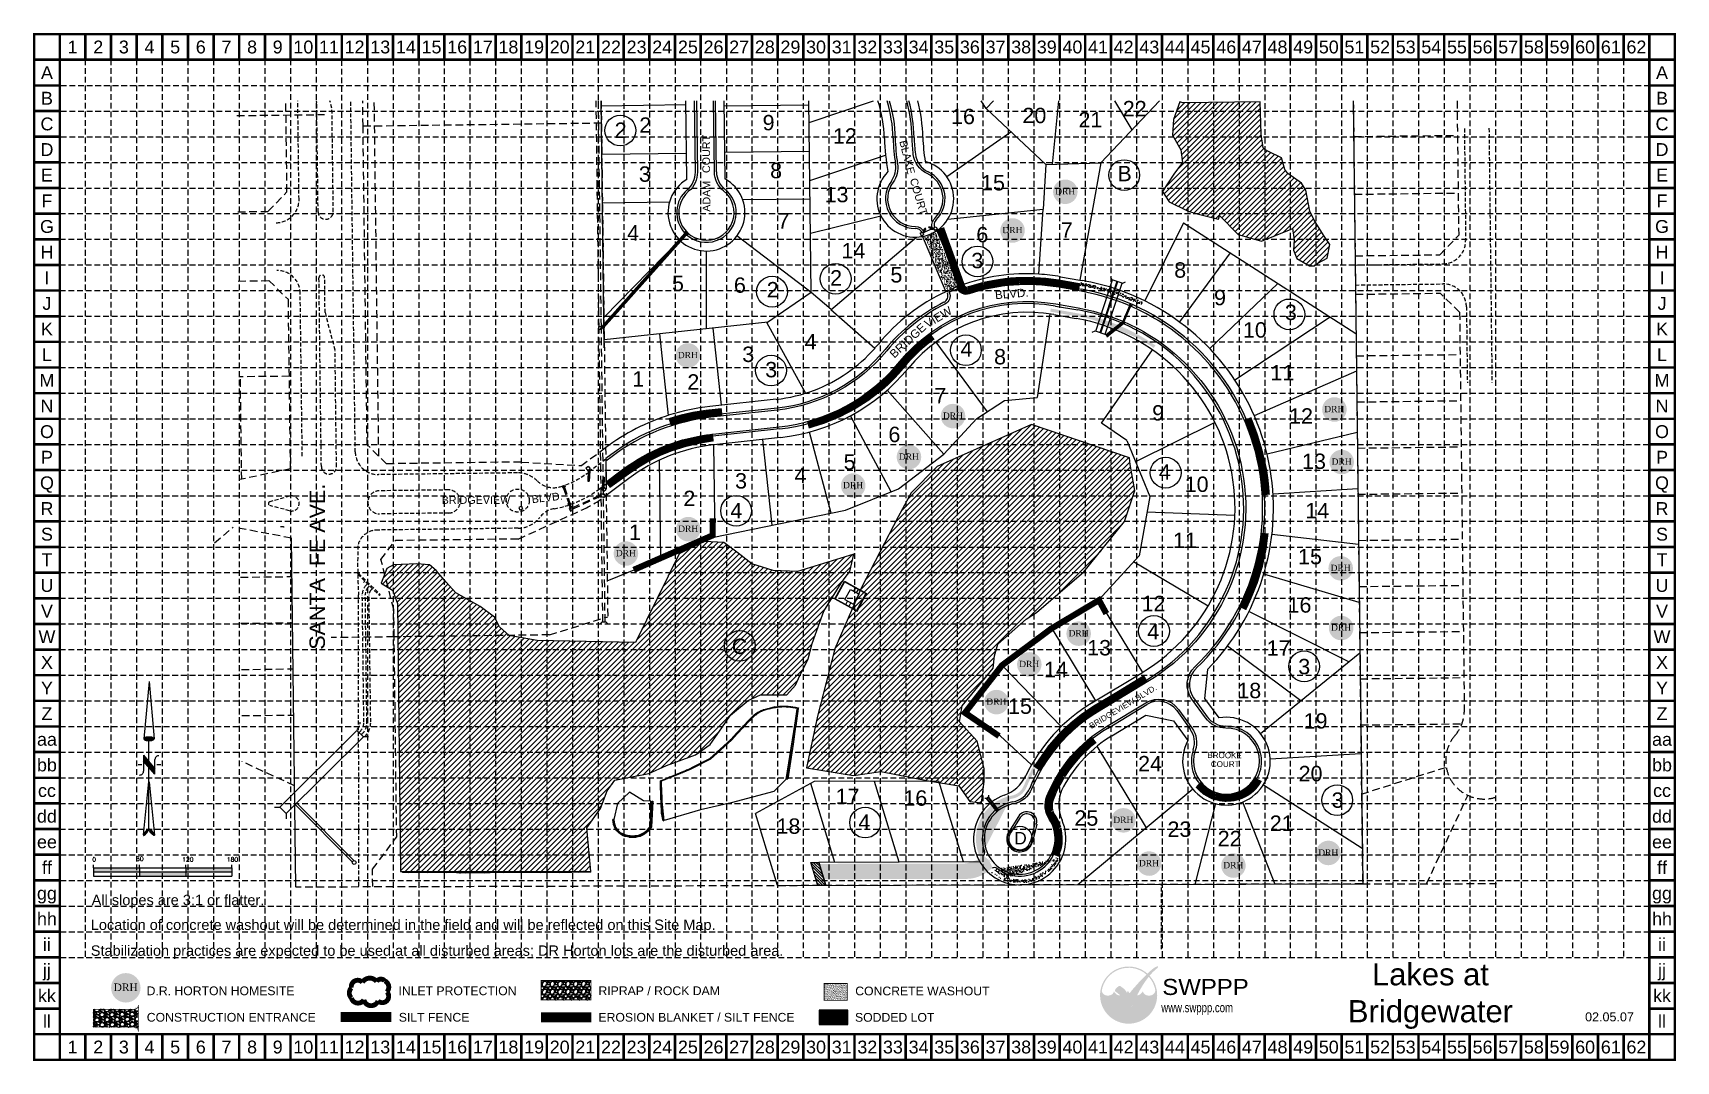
# Model space of a CAD drawing. Header units: feet. Extents: x 8623 to 10760, y 1981 to 3317.
import ezdxf
from ezdxf.enums import TextEntityAlignment as Align

# ---------------------------------------------------------------- set-up
doc = ezdxf.new("R2010")
doc.units = ezdxf.units.FT
doc.header["$LTSCALE"] = 40
doc.header["$MEASUREMENT"] = 0
for name, pattern in [('ACAD_ISO02W100', [15, 12, -3]), ('DASHED', [0.75, 0.5, -0.25]), ('HIDDEN', [0.375, 0.25, -0.125]), ('HIDDEN2', [0.1875, 0.125, -0.0625])]:
    doc.linetypes.add(name, pattern=pattern)
doc.layers.get('0').update_dxf_attribs({"linetype": 'CONTINUOUS'})
for name, color, linetype in [('$-EXIST_LOT', 254, 'HIDDEN'), ('$-title', 2, 'CONTINUOUS'), ('$-xstm-undr', 7, 'HIDDEN'), ('1 BLOCK NUMBERS', 7, 'CONTINUOUS'), ('1 EROSION BLANKET', 84, 'CONTINUOUS'), ('1 LOT_NUMBER', 7, 'CONTINUOUS'), ('1 POND', 5, 'CONTINUOUS'), ('BASE', 7, 'CONTINUOUS'), ('C-PROP-LN', 5, 'CONTINUOUS'), ('C-TOPO', 5, 'CONTINUOUS'), ('egsu-conc-bc', 1, 'CONTINUOUS'), ('egsu-conc-bc2', 1, 'CONTINUOUS'), ('egsu-conc-gutter', 6, 'CONTINUOUS'), ('egsu-conc-gutter2', 6, 'CONTINUOUS'), ('egsu-conc-HTCH', 1, 'CONTINUOUS'), ('EGSU-EASEMENT', 2, 'HIDDEN'), ('EGSU-LOT_LINE-1', 3, 'HIDDEN'), ('egsu-lot_line2', 4, 'CONTINUOUS'), ('EGSU-ROAD_TEXT', 4, 'CONTINUOUS'), ('EGSU-ROAD_TEXT2', 4, 'CONTINUOUS'), ('EGSU-STRM', 3, 'CONTINUOUS'), ('EGSUL-CONC-ex', 254, 'HIDDEN2'), ('GRID', 254, 'DASHED'), ('GU-STRM-ODOT', 3, 'CONTINUOUS'), ('L-WALK', 5, 'CONTINUOUS'), ('LEGEND', 7, 'CONTINUOUS'), ('LOGO', 7, 'CONTINUOUS'), ('lot_number2', 3, 'CONTINUOUS'), ('NARROW', 7, 'CONTINUOUS'), ('PAV-AREA', 252, 'CONTINUOUS'), ('SILT FENCE', 200, 'CONTINUOUS'), ('U-STRM_UNDR', 2, 'CONTINUOUS'), ('u-strm_undr2', 2, 'CONTINUOUS'), ('Z-GATE', 2, 'CONTINUOUS'), ('z-strm', 7, 'CONTINUOUS')]:
    doc.layers.add(name, color=color, linetype=linetype)
doc.styles.add('DRHorton', font='dutcheb.ttf')
doc.styles.add('L120', font='simplex', dxfattribs={"height": 4.8})
doc.styles.add("L200'", font='ARIAL.TTF', dxfattribs={"height": 0.001969})
doc.styles.add('LOGO1', font='Rockeb.TTF', dxfattribs={"height": 25})
doc.styles.get("Standard").update_dxf_attribs({"font": 'ARIAL.TTF'})
pattern_1 = [(50, (3981.3127, -136.964), (5.7380815, -0.502017), [0.6, -6.6]), (355, (3981.313, -136.964), (-1.1100107, 6.017537), [0.48, -5.28]), (100.4514, (3981.791, -137.006), (4.628075, 5.5155163), [0.5099215, -5.609137]), (46.1842, (3981.313, -135.364), (8.5379284, -1.324152), [0.9, -9.9]), (96.6356, (3982.024, -135.4745), (7.477302, 7.792943), [0.764882, -8.413704]), (351.1842, (3981.313, -135.364), (7.477296, 7.792949), [0.72, -7.92]), (21, (3982.1127, -135.764), (4.7752564, -3.220951), [0.6, -6.6]), (326, (3982.113, -135.764), (1.9465227, 5.8012004), [0.48, -5.28]), (71.4514, (3982.5107, -136.0325), (6.721781, 2.580244), [0.5099215, -5.609137]), (37.5, (3981.3127, -136.9641), (0.09727884, 2.66315083), [0, -5.216, 0, -5.36, 0, -5.3]), (7.5, (3981.3127, -136.964), (2.1045563, 3.1552937), [0, -3.056, 0, -5.096, 0, -2.02]), (327.5, (3979.5287, -136.9641), (4.2705795, -0.180439), [0, -2, 0, -6.24, 0, -8.28]), (317.5, (3978.7287, -136.964), (4.6654894, 0.8008399), [0, -2.6, 0, -4.144, 0, -5.88])]

msp = doc.modelspace()

# ---------------------------------------------------------------- texts
at = {"insert": (10440.5, 2108), "char_height": 28.8, "width": 211.316, "attachment_point": 2}
msp.add_mtext('Lakes at Bridgewater', dxfattribs=at)
at = {"layer": '1 BLOCK NUMBERS', "color": 253}
for p in [(9387.5, 3180.8), (9585.3, 2973.5), (9667.7, 2988.9)]:
    msp.add_text('2', height=20, dxfattribs=at).set_placement(p, align=Align.CENTER)
at = {"layer": '1 BLOCK NUMBERS', "color": 7}
for s, height, p in [('B', 20, (10042.8, 3124.5)), ('3', 20, (9851.3, 3011.4)), ('3', 20, (10259, 2944.1)), ('4', 20, (9837.2, 2896.3)), ('3', 20, (9583.3, 2869.6)), ('4', 20, (10095.2, 2736.6)), ('4', 20, (9538, 2686.3)), ('4', 20, (10080.1, 2529)), ('C', 20, (9542.1, 2509.9)), ('3', 20, (10276.4, 2483.6)), ('3', 20, (10319.8, 2310)), ('4', 20, (9704.4, 2281.3)), ('D', 16, (9907.5, 2262.5))]:
    msp.add_text(s, height=height, dxfattribs=at).set_placement(p, align=Align.CENTER)
at = {"layer": '1 LOT_NUMBER', "color": 253}
for s, p in [('22', (10056, 3208.9)), ('2', (9419.6, 3187.5)), ('9', (9579.9, 3190.7)), ('16', (9832.7, 3198.7)), ('20', (9925.5, 3200)), ('21', (9998.4, 3194.4)), ('12', (9679.1, 3173.3)), ('3', (9419.1, 3123.8)), ('8', (9589.7, 3128.4)), ('15', (9871.7, 3112.5)), ('13', (9668.3, 3097.2)), ('7', (9599.4, 3063)), ('4', (9403.8, 3047.4)), ('14', (9690.3, 3024.2)), ('5', (9462.1, 2981.6)), ('6', (9542.6, 2979.5))]:
    msp.add_text(s, height=20, dxfattribs=at).set_placement(p, align=Align.CENTER)
at = {"layer": 'BASE'}
for s, height, p in [('1', 16.7, (8675, 3299)), ('2', 16.7, (8708.3, 3299)), ('3', 16.7, (8741.6, 3299)), ('4', 16.7, (8775, 3299)), ('5', 16.7, (8808.3, 3299)), ('6', 16.7, (8841.6, 3299)), ('7', 16.7, (8875, 3299)), ('8', 16.7, (8908.3, 3299)), ('9', 16.7, (8941.6, 3299)), ('10', 16.67, (8975, 3299)), ('11', 16.67, (9008.3, 3299)), ('12', 16.67, (9041.6, 3299)), ('13', 16.67, (9075, 3299)), ('14', 16.67, (9108.3, 3299)), ('15', 16.67, (9141.6, 3299)), ('16', 16.67, (9175, 3299)), ('17', 16.67, (9208.3, 3299)), ('18', 16.67, (9241.6, 3299)), ('19', 16.67, (9275, 3299)), ('20', 16.67, (9308.3, 3299)), ('21', 16.67, (9341.6, 3299)), ('22', 16.67, (9375, 3299)), ('23', 16.67, (9408.3, 3299)), ('24', 16.67, (9441.6, 3299)), ('25', 16.67, (9475, 3299)), ('26', 16.67, (9508.3, 3299)), ('27', 16.67, (9541.6, 3299)), ('28', 16.67, (9575, 3299)), ('29', 16.67, (9608.3, 3299)), ('30', 16.67, (9641.6, 3299)), ('31', 16.67, (9675, 3299)), ('32', 16.67, (9708.3, 3299)), ('33', 16.67, (9741.6, 3299)), ('34', 16.67, (9775, 3299)), ('35', 16.67, (9808.3, 3299)), ('36', 16.67, (9841.6, 3299)), ('37', 16.67, (9875, 3299)), ('38', 16.67, (9908.3, 3299)), ('39', 16.67, (9941.6, 3299)), ('40', 16.67, (9975, 3299)), ('41', 16.67, (10008.3, 3299)), ('42', 16.67, (10041.6, 3299)), ('43', 16.67, (10075, 3299)), ('44', 16.67, (10108.3, 3299)), ('45', 16.67, (10141.6, 3299)), ('46', 16.67, (10175, 3299)), ('47', 16.67, (10208.3, 3299)), ('48', 16.67, (10241.6, 3299)), ('49', 16.67, (10275, 3299)), ('50', 16.67, (10308.3, 3299)), ('51', 16.67, (10341.6, 3299)), ('52', 16.67, (10375, 3299)), ('53', 16.67, (10408.3, 3299)), ('54', 16.67, (10441.6, 3299)), ('55', 16.67, (10475, 3299)), ('56', 16.67, (10508.3, 3299)), ('57', 16.67, (10541.6, 3299)), ('58', 16.67, (10575, 3299)), ('59', 16.67, (10608.3, 3299)), ('60', 16.67, (10641.6, 3299)), ('61', 16.67, (10675, 3299)), ('62', 16.67, (10708.3, 3299)), ('A', 16.7, (8641.6, 3265.7)), ('A', 16.7, (10741.6, 3265.7)), ('B', 16.7, (8641.6, 3232.4)), ('B', 16.7, (10741.6, 3232.4)), ('C', 16.7, (8641.6, 3199)), ('C', 16.7, (10741.6, 3199)), ('D', 16.7, (8641.6, 3165.7)), ('D', 16.7, (10741.6, 3165.7)), ('E', 16.7, (8641.6, 3132.4)), ('E', 16.7, (10741.6, 3132.4)), ('F', 16.7, (8641.6, 3099)), ('F', 16.7, (10741.6, 3099)), ('G', 16.7, (8641.6, 3065.7)), ('G', 16.7, (10741.6, 3065.7)), ('H', 16.7, (8641.6, 3032.4)), ('H', 16.7, (10741.6, 3032.4)), ('I', 16.7, (8641.6, 2999)), ('I', 16.7, (10741.6, 2999)), ('J', 16.7, (8641.6, 2965.7)), ('J', 16.7, (10741.6, 2965.7)), ('K', 16.7, (8641.6, 2932.4)), ('K', 16.7, (10741.6, 2932.4)), ('L', 16.7, (8641.6, 2899)), ('L', 16.7, (10741.6, 2899)), ('M', 16.7, (8641.6, 2865.7)), ('M', 16.7, (10741.6, 2865.7)), ('N', 16.7, (8641.6, 2832.4)), ('N', 16.7, (10741.6, 2832.4)), ('O', 16.7, (8641.6, 2799)), ('O', 16.7, (10741.6, 2799)), ('P', 16.7, (8641.6, 2765.7)), ('P', 16.7, (10741.6, 2765.7)), ('Q', 16.7, (8641.6, 2732.4)), ('Q', 16.7, (10741.6, 2732.4)), ('R', 16.7, (8641.6, 2699)), ('R', 16.7, (10741.6, 2699)), ('S', 16.7, (8641.6, 2665.7)), ('S', 16.7, (10741.6, 2665.7)), ('T', 16.7, (8641.6, 2632.4)), ('T', 16.7, (10741.6, 2632.4)), ('U', 16.7, (8641.6, 2599)), ('U', 16.7, (10741.6, 2599)), ('V', 16.7, (8641.6, 2565.7)), ('V', 16.7, (10741.6, 2565.7)), ('W', 16.7, (8641.6, 2532.4)), ('W', 16.7, (10741.6, 2532.4)), ('X', 16.7, (8641.6, 2499)), ('X', 16.7, (10741.6, 2499)), ('Y', 16.7, (8641.6, 2465.7)), ('Y', 16.7, (10741.6, 2465.7)), ('Z', 16.7, (8641.6, 2432.4)), ('Z', 16.7, (10741.6, 2432.4)), ('aa', 16.67, (8641.6, 2399)), ('aa', 16.67, (10741.6, 2399)), ('bb', 16.67, (8641.6, 2365.7)), ('bb', 16.67, (10741.6, 2365.7)), ('cc', 16.67, (8641.6, 2332.4)), ('cc', 16.67, (10741.6, 2332.4)), ('dd', 16.67, (8641.6, 2299)), ('dd', 16.67, (10741.6, 2299)), ('ee', 16.67, (8641.6, 2265.7)), ('ee', 16.67, (10741.6, 2265.7)), ('ff', 16.67, (8641.6, 2232.4)), ('ff', 16.67, (10741.6, 2232.4)), ('gg', 16.67, (8641.6, 2199)), ('gg', 16.67, (10741.6, 2199)), ('hh', 16.67, (8641.6, 2165.7)), ('hh', 16.67, (10741.6, 2165.7)), ('ii', 16.67, (8641.6, 2132.4)), ('ii', 16.67, (10741.6, 2132.4)), ('jj', 16.67, (8641.6, 2099)), ('jj', 16.67, (10741.6, 2099)), ('kk', 16.67, (8641.6, 2065.7)), ('kk', 16.67, (10741.6, 2065.7)), ('ll', 16.67, (8641.6, 2032.4)), ('ll', 16.67, (10741.6, 2032.4)), ('1', 16.7, (8675, 1999)), ('2', 16.7, (8708.3, 1999)), ('3', 16.7, (8741.6, 1999)), ('4', 16.7, (8775, 1999)), ('5', 16.7, (8808.3, 1999)), ('6', 16.7, (8841.6, 1999)), ('7', 16.7, (8875, 1999)), ('8', 16.7, (8908.3, 1999)), ('9', 16.7, (8941.6, 1999)), ('10', 16.67, (8975, 1999)), ('11', 16.67, (9008.3, 1999)), ('12', 16.67, (9041.6, 1999)), ('13', 16.67, (9075, 1999)), ('14', 16.67, (9108.3, 1999)), ('15', 16.67, (9141.6, 1999)), ('16', 16.67, (9175, 1999)), ('17', 16.67, (9208.3, 1999)), ('18', 16.67, (9241.6, 1999)), ('19', 16.67, (9275, 1999)), ('20', 16.67, (9308.3, 1999)), ('21', 16.67, (9341.6, 1999)), ('22', 16.67, (9375, 1999)), ('23', 16.67, (9408.3, 1999)), ('24', 16.67, (9441.6, 1999)), ('25', 16.67, (9475, 1999)), ('26', 16.67, (9508.3, 1999)), ('27', 16.67, (9541.6, 1999)), ('28', 16.67, (9575, 1999)), ('29', 16.67, (9608.3, 1999)), ('30', 16.67, (9641.6, 1999)), ('31', 16.67, (9675, 1999)), ('32', 16.67, (9708.3, 1999)), ('33', 16.67, (9741.6, 1999)), ('34', 16.67, (9775, 1999)), ('35', 16.67, (9808.3, 1999)), ('36', 16.67, (9841.6, 1999)), ('37', 16.67, (9875, 1999)), ('38', 16.67, (9908.3, 1999)), ('39', 16.67, (9941.6, 1999)), ('40', 16.67, (9975, 1999)), ('41', 16.67, (10008.3, 1999)), ('42', 16.67, (10041.6, 1999)), ('43', 16.67, (10075, 1999)), ('44', 16.67, (10108.3, 1999)), ('45', 16.67, (10141.6, 1999)), ('46', 16.67, (10175, 1999)), ('47', 16.67, (10208.3, 1999)), ('48', 16.67, (10241.6, 1999)), ('49', 16.67, (10275, 1999)), ('50', 16.67, (10308.3, 1999)), ('51', 16.67, (10341.6, 1999)), ('52', 16.67, (10375, 1999)), ('53', 16.67, (10408.3, 1999)), ('54', 16.67, (10441.6, 1999)), ('55', 16.67, (10475, 1999)), ('56', 16.67, (10508.3, 1999)), ('57', 16.67, (10541.6, 1999)), ('58', 16.67, (10575, 1999)), ('59', 16.67, (10608.3, 1999)), ('60', 16.67, (10641.6, 1999)), ('61', 16.67, (10675, 1999)), ('62', 16.67, (10708.3, 1999))]:
    msp.add_text(s, height=height, dxfattribs=at).set_placement(p, align=Align.MIDDLE_CENTER)
at = {"layer": 'BASE', "color": 7, "style": "L200'"}
for s, height, p in [('All slopes are 3:1 or flatter.', 13.518, (8699.7, 2183.4)), ('Location of concrete washout will be determined in the field and will be reflected on this Site Map.', 13.518, (8698.6, 2151.2)), ('Stabilization practices are expected to be used at all disturbed areas; DR Horton lots are the disturbed area.', 13.5181, (8698.6, 2117.6))]:
    msp.add_text(s, height=height, dxfattribs=at).set_placement(p)
at = {"layer": 'BASE'}
msp.add_text('02.05.07', height=11.67, dxfattribs=at).set_placement((10673.3, 2032.4), align=Align.CENTER)
at = {"layer": 'EGSU-ROAD_TEXT', "color": 253}
for s, rotation, p in [('COURT', 90, (9503.8, 3135.1)), ('BLAKE', 284.2686, (9749.8, 3176.3)), ('ADAM', 90, (9504.2, 3084.8)), ('COURT', 286.3378, (9763.4, 3126.9))]:
    msp.add_text(s, height=10, rotation=rotation, dxfattribs=at).set_placement(p)
at = {"layer": 'EGSU-ROAD_TEXT', "color": 7}
for s, height, rotation, p in [('SANTA  FE AVE.', 20, 90, (9003, 2515.5)), ('BLVD.', 10, 6.6056, (9272.5, 2706))]:
    msp.add_text(s, height=height, rotation=rotation, dxfattribs=at).set_placement(p)
msp.add_text('BRIDGEVIEW', height=10, dxfattribs=at).set_placement((9154.8, 2705.1))
at = {"layer": 'EGSU-ROAD_TEXT2', "color": 7}
for s, height, rotation, p in [('BLVD.', 10.8, 4.8009, (9874.8, 2971.1)), ('VIEW', 10.8, 31.1488, (9786.7, 2933.2)), ('BRIDGE', 10.8, 42.974, (9743.4, 2893.8)), ('BRIDGEVIEW BLVD.', 7.5, 31.0163, (9999.6, 2412.4)), ('BROOKE', 7.5, 359.2627, (10150.4, 2374.8)), ('COURT', 7.5, 0.1668, (10155, 2363))]:
    msp.add_text(s, height=height, rotation=rotation, dxfattribs=at).set_placement(p)
at = {"layer": 'LEGEND', "style": "L200'"}
for s, height, p in [('D.R. HORTON HOMESITE', 11.366, (8771.2, 2066.4)), ('INLET PROTECTION', 11.366, (9098.7, 2066.4)), ('RIPRAP / ROCK DAM', 11.366, (9358.7, 2066.5)), ('CONCRETE WASHOUT', 11.366, (9692.6, 2066.2)), ('CONSTRUCTION ENTRANCE', 11.366, (8771.4, 2032)), ('SILT FENCE', 11.37, (9099.1, 2032)), ('EROSION BLANKET / SILT FENCE', 11.366, (9358.7, 2032)), ('SODDED LOT', 11.37, (9692.3, 2031.9))]:
    msp.add_text(s, height=height, dxfattribs=at).set_placement(p)
at = {"layer": 'lot_number2', "color": 7}
for s, p in [('6', (9857.8, 3045.1)), ('7', (9967.7, 3051.2)), ('5', (9746.1, 2992.8)), ('8', (10115.1, 2999.1)), ('9', (10166.9, 2963.3)), ('10', (10212.2, 2921.2)), ('3', (9553.5, 2889.5)), ('4', (9634.6, 2905.9)), ('8', (9880.9, 2886.4)), ('11', (10247.9, 2865.5)), ('1', (9410.4, 2857.5)), ('2', (9482, 2853.6)), ('7', (9803.2, 2835.9)), ('9', (10086.4, 2813.4)), ('12', (10272.2, 2809.4)), ('6', (9743.5, 2785.4)), ('5', (9685.2, 2749.5)), ('13', (10289.1, 2750.5)), ('3', (9544.1, 2725)), ('4', (9621.4, 2732.1)), ('10', (10136.5, 2720.6)), ('2', (9476.9, 2702.2)), ('14', (10293.3, 2686.3)), ('1', (9406.2, 2658.1)), ('11', (10121.3, 2647.7)), ('15', (10283.9, 2626.6)), ('12', (10080.4, 2565.6)), ('16', (10270.2, 2563.7)), ('13', (10009.7, 2508.1)), ('17', (10243.2, 2507.7)), ('14', (9953.5, 2479.8)), ('18', (10204.9, 2452.5)), ('15', (9906.8, 2432.1)), ('19', (10291.1, 2413)), ('24', (10075.9, 2357.4)), ('20', (10284.6, 2344.5)), ('17', (9682.6, 2314.9)), ('16', (9770.7, 2312.7)), ('18', (9605.7, 2276.2)), ('25', (9993.1, 2286.7)), ('23', (10114.1, 2272.2)), ('21', (10247.1, 2280)), ('22', (10179.4, 2260.1))]:
    msp.add_text(s, height=20, dxfattribs=at).set_placement(p, align=Align.CENTER)

# ---------------------------------------------------------------- blocks, each defined once
blk = doc.blocks.new('GATE-13', base_point=(30, 100))
blk.add_line((170, 100), (50, 50))
blk.add_arc((175, 115), 146, 185.906, 210.964)
blk = doc.blocks.new('DOT-1', base_point=(100, 100))
blk.add_point((100, 100))
blk = doc.blocks.new('DRHorton')
h = blk.add_hatch(color=1)
h.paths.add_polyline_path([(78.7, 25.8, 1), (40.4, 25.8, 1)])
h.paths.add_polyline_path([(42.3, 17.9), (76.5, 17.9), (76.5, 34.9), (42.3, 34.9)], flags=24)
at = {"layer": 'BASE', "color": 176, "style": 'DRHorton'}
blk.add_text('DRH', height=9.81, dxfattribs=at).set_placement((59.4, 21.6), align=Align.CENTER)
blk = doc.blocks.new('A$C3F7F4EA8')
h = blk.add_hatch(color=7)
h.paths.add_polyline_path([(61.6, 5.4), (61.6, 10.8), (1.6, 10.8), (1.6, 5.4)])
h.paths.add_polyline_path([(61.6, 5.4), (61.6, 0), (121.6, 0), (121.6, 5.4)])
h.paths.add_polyline_path([(121.6, 10.8), (121.6, 5.4), (181.6, 5.4), (181.6, 10.8)])
at = {"color": 7}
for p, q in [((1.6, 10.8), (1.6, 14.4)), ((1.6, 10.8), (61.6, 10.8)), ((1.6, 10.8), (1.6, 0)), ((1.6, 5.4), (181.6, 5.4)), ((61.6, 10.8), (61.6, 14.4)), ((61.6, 10.8), (181.6, 10.8)), ((61.6, 10.8), (61.6, 0)), ((121.6, 10.8), (121.6, 14.4)), ((121.6, 10.8), (121.6, 0)), ((181.6, 10.8), (181.6, 14.4)), ((181.6, 10.8), (181.6, 0)), ((1.6, 0), (61.6, 0)), ((61.6, 0), (181.6, 0))]:
    blk.add_line(p, q, dxfattribs=at)
at = {"color": 7, "style": 'L120'}
for s, p in [('0', (0, 18.7)), ('60', (56.9, 19.6)), ('120', (116.9, 18.7)), ('180', (175, 18.7))]:
    blk.add_text(s, height=5.76, dxfattribs=at).set_placement(p)
blk = doc.blocks.new('North Arrow')
at = {"layer": 'NARROW'}
for p, q in [((0, 0), (22.36, 2)), ((0, 0), (22.33, -2.02)), ((28.77, -2.09), (34.02, 2.32)), ((36.18, 2.33), (30.46, 2.33)), ((36.16, 2.32), (31.04, -2.09)), ((32.43, 3.06), (32.43, 4.63)), ((39.1, 0.01), (59.96, 2.11)), ((31.2, -0.05), (21.66, -0.05)), ((21.66, -0.05), (21.66, -0.05)), ((28.77, -2.09), (34.95, -2.09)), ((32.43, -4.26), (32.43, -2.8)), ((57.45, -0.05), (33.41, -0.05)), ((59.83, -2.14), (39.04, -0.01)), ((57.69, -0.03), (57.77, -0.01)), ((57.77, -0.05), (57.69, -0.03))]:
    blk.add_line(p, q, dxfattribs=at)
blk.add_lwpolyline([(22.36, -2.03), (22.59, -1.93, 0.091577), (22.87, -1.44, 0.048306), (23.03, -0.75), (23.07, -0.01), (23.01, 0.82, 0.048306), (22.87, 1.42, 0.091577), (22.59, 1.91), (22.36, 2.01), (22.14, 1.91, 0.091577), (21.86, 1.42, 0.048306), (21.72, 0.82), (21.66, -0.01), (21.72, -0.83, 0.048306), (21.86, -1.44, 0.091577), (22.14, -1.93)], format="xyb", close=True, dxfattribs=at)
for points in [[(57.46, -0.03), (57.44, 0.08, -0.066818), (57.67, 0.47, -0.03073), (58.01, 0.84), (58.52, 1.29), (59.07, 1.7, -0.03073), (59.5, 1.95, -0.066818), (59.93, 2.1), (60.04, 2.06)], [(60.04, 2.06), (60.05, 1.95, -0.066818), (59.82, 1.56, -0.03073), (59.43, 1.14), (58.97, 0.74), (58.42, 0.33, -0.03073), (57.99, 0.08, -0.036692), (57.76, -0.02)], [(57.46, -0.04), (57.44, -0.15, 0.066818), (57.67, -0.54, 0.03073), (58.01, -0.9), (58.52, -1.36), (59.07, -1.77, 0.03073), (59.5, -2.02, 0.066818), (59.93, -2.17), (60.04, -2.13)], [(60.04, -2.13), (60.05, -2.01, 0.066818), (59.82, -1.63, 0.03073), (59.43, -1.2), (58.97, -0.8), (58.42, -0.4, 0.03073), (57.99, -0.15, 0.036692), (57.76, -0.05)]]:
    blk.add_lwpolyline(points, format="xyb", dxfattribs=at)
for centre, start, end in [((30.46, 3.86), 178.8769, 270), ((34.95, -3.62), 358.8769, 90)]:
    blk.add_arc(centre, 1.53, start, end, dxfattribs=at)
for points in [[(23.03, -0.76), (21.67, -0.05), (23.07, -0.05), (21.72, 0.82)], [(23.07, -0.05), (21.72, 0.82), (23.02, 0.75), (21.85, 1.42)], [(23.02, 0.75), (21.85, 1.42), (22.87, 1.44), (22.14, 1.91)], [(22.87, 1.44), (22.14, 1.91), (22.59, 1.91), (22.36, 2)], [(31.05, -2.09), (36.15, 2.36), (28.75, -2.06), (34.01, 2.36)], [(57.44, 0.08), (57.7, -0.01), (57.5, 0.21), (57.77, -0.01)], [(57.45, -0.04), (57.69, -0.02), (57.44, 0.08), (57.7, -0.01)], [(57.5, 0.21), (57.77, -0.01), (57.6, 0.39), (57.94, 0.06)], [(57.6, 0.39), (57.94, 0.06), (57.68, 0.5), (58.07, 0.13)], [(57.68, 0.5), (58.07, 0.13), (57.84, 0.66), (58.29, 0.26)], [(57.84, 0.66), (58.29, 0.26), (58.03, 0.86), (58.52, 0.41)], [(58.03, 0.86), (58.52, 0.41), (58.26, 1.07), (58.73, 0.57)], [(58.26, 1.07), (58.73, 0.57), (58.52, 1.3), (59.05, 0.81)], [(58.52, 1.3), (59.05, 0.81), (58.7, 1.42), (59.26, 0.99)], [(59.26, 1), (58.69, 1.42), (59.45, 1.15), (59, 1.65)], [(59.45, 1.15), (59, 1.65), (59.62, 1.34), (59.28, 1.82)], [(59.62, 1.34), (59.28, 1.82), (59.81, 1.55), (59.49, 1.95)], [(59.81, 1.55), (59.49, 1.95), (59.93, 1.73), (59.69, 2.04)], [(59.93, 1.73), (59.69, 2.04), (60.05, 1.94), (59.93, 2.1)], [(60.05, 1.94), (59.93, 2.1), (60.04, 2.06)], [(22.87, -1.44), (21.72, -0.87), (23.03, -0.76), (21.67, -0.05)], [(22.58, -1.93), (21.86, -1.45), (22.87, -1.44), (21.72, -0.87)], [(22.36, -2.01), (22.14, -1.93), (22.58, -1.93), (21.86, -1.45)], [(57.44, -0.14), (57.69, -0.02), (57.45, -0.04), (57.69, -0.02)], [(57.46, -0.19), (57.7, -0.03), (57.44, -0.14), (57.69, -0.02)], [(57.53, -0.33), (57.76, -0.05), (57.46, -0.19), (57.7, -0.03)], [(57.63, -0.48), (57.9, -0.1), (57.53, -0.33), (57.76, -0.05)], [(57.78, -0.66), (58.09, -0.2), (57.63, -0.48), (57.9, -0.1)], [(57.97, -0.87), (58.34, -0.35), (57.78, -0.66), (58.09, -0.2)], [(58.24, -1.11), (58.61, -0.54), (57.97, -0.87), (58.34, -0.35)], [(58.61, -1.43), (58.93, -0.77), (58.24, -1.11), (58.61, -0.54)], [(58.91, -1.64), (59.2, -1), (58.61, -1.43), (58.93, -0.77)], [(59.12, -1.79), (59.57, -1.36), (58.92, -1.65), (59.2, -1.01)], [(59.35, -1.93), (59.81, -1.62), (59.12, -1.79), (59.57, -1.36)], [(59.54, -1.32), (59.41, -1.18), (59.21, -1.01)], [(59.58, -2.05), (59.93, -1.79), (59.35, -1.93), (59.81, -1.62)], [(59.78, -2.13), (60.05, -2.01), (59.58, -2.05), (59.93, -1.79)], [(59.92, -2.17), (60.04, -2.13), (59.78, -2.13), (60.05, -2.01)]]:
    blk.add_solid(points, dxfattribs=at)
blk = doc.blocks.new('new logo')
at = {"layer": 'LOGO'}
h = blk.add_hatch(color=170, dxfattribs=at)
h.paths.add_polyline_path([(67.4, 44.1), (66.8, 44.7), (66.3, 45.2), (66, 45.8), (65.5, 46.4), (65.1, 47.2), (64.7, 47.9), (64.4, 48.5), (64.2, 49), (63.9, 49.6), (63.7, 50.1), (63.3, 51), (62.9, 52), (62.6, 52.8), (62.4, 53.3), (62.2, 53.7), (62.1, 54.2), (61.9, 54.7), (61.7, 55.2), (61.5, 55.7), (61.3, 56.3), (61, 56.8), (60.8, 57.4), (60.5, 57.9), (60.2, 58.5), (60, 59.1), (59.7, 59.6), (59.3, 60.2), (59, 60.8), (58.7, 61.3), (58.3, 61.9), (58, 62.4), (57.6, 62.9), (57.3, 63.4), (56.9, 63.9), (56.6, 64.3), (56.3, 64.7), (55.9, 65.1), (55.6, 65.5), (55.2, 65.9), (54.9, 66.2), (54, 66.2), (52.9, 66.3), (52, 66.5), (51.5, 66.6), (50.9, 66.8), (50.3, 67), (49.4, 67.4), (48.3, 67.9), (47.3, 68.6), (46.5, 69.3), (45.7, 70), (45, 70.8), (44.4, 71.5), (44, 72.2), (43.6, 72.7), (43.4, 72.9), (43.2, 73.2), (43.1, 73.4), (43, 73.5), (42.8, 73.7), (42.7, 73.7), (42.7, 73.8), (42.6, 73.8), (42.5, 73.7), (42.5, 73.6), (42.4, 73.5), (42.4, 73.4), (42.3, 73.2), (42.2, 72.8), (42, 72.1), (41.7, 71.5), (41.4, 70.9), (41, 70.3), (40.5, 69.8), (40, 69.2), (39.4, 68.7), (38.8, 68.2), (38.1, 67.7), (37.3, 67.3), (36.5, 66.9), (35.7, 66.6), (34.9, 66.3), (34, 66.1), (33, 66), (31.9, 65.9), (30.8, 65.9), (29.6, 65.9), (28.6, 66), (27.6, 66.1), (26.7, 66.4), (25.8, 66.7), (25, 67.1), (24.1, 67.6), (23.2, 68.2), (22.4, 68.9), (21.8, 69.5), (21.4, 69.9), (21, 70.4), (20.6, 70.9), (20.2, 71.5), (19.9, 72.1), (19.5, 72.9), (19.2, 73.8), (18.9, 74.8, -0.595729), (106.3, 106.8), (107, 107.5), (107.5, 108), (108.1, 108.6, 37.93689), (112.3, 104.5), (112.1, 104.2), (111.6, 103.7), (111.1, 103.1), (110.6, 102.5, -0.146449), (123.6, 75), (123.3, 74.5), (123.1, 74), (122.9, 73.5), (122.8, 73.1), (122.5, 72.4), (122.2, 71.7), (121.9, 71.1), (121.5, 70.5), (121.1, 70), (120.7, 69.5), (120.2, 69), (119.6, 68.6), (119, 68.1), (118.4, 67.7), (117.8, 67.4), (117.1, 67), (116.5, 66.7), (115.8, 66.5), (115, 66.3), (114.3, 66.1), (113.5, 66), (112.7, 65.9), (111.9, 65.8), (111.1, 65.8), (110.3, 65.8), (109.4, 65.9), (108.6, 66), (107.7, 66.2), (106.8, 66.4), (105.9, 66.7), (105.1, 67.1), (104.3, 67.5), (103.5, 68), (102.8, 68.6), (102.1, 69.3), (101.4, 70), (100.8, 70.7), (100.2, 71.4), (99.8, 72), (99.5, 72.5), (99.4, 72.8), (99.3, 73), (99.1, 73.2), (99, 73.4), (98.9, 73.5), (98.8, 73.6), (98.7, 73.6), (98.6, 73.6), (98.5, 73.5), (98.4, 73.4), (98.4, 73.3), (98.3, 73.2), (98.2, 73), (98.1, 72.8), (97.8, 72.4), (97.4, 71.8), (96.9, 71.1), (96.4, 70.5), (95.9, 70.1), (95.4, 69.6), (94.8, 69.1), (94.2, 68.6), (93.5, 68.2), (92.8, 67.7), (91.9, 67.3), (91, 66.9), (90.1, 66.6), (89.4, 66.4), (88.6, 66.2), (87.8, 66.1), (87.6, 65.6), (87.4, 65.1), (87.1, 64.4), (86.9, 63.8), (86.6, 63), (86.3, 62.2), (85.9, 61.3), (85.6, 60.4), (85.3, 59.5), (84.9, 58.6), (84.6, 57.7), (84.2, 56.7), (83.9, 55.8), (83.5, 54.9), (83.2, 54), (82.9, 53.2), (82.6, 52.4), (82.3, 51.6), (82.1, 51), (81.9, 50.3), (81.6, 49.8), (81.3, 48.9), (80.9, 48.1), (80.5, 47.3), (80.1, 46.6), (79.6, 45.9), (79.1, 45.4), (78.6, 44.8), (78.1, 44.3), (77.6, 43.9), (77, 43.5), (76.5, 43.1), (75.9, 42.8), (75.3, 42.6), (74.6, 42.3), (73.7, 42.1), (73, 41.9), (72.2, 41.9), (71.6, 42), (70.9, 42.2), (70.1, 42.5), (69.4, 42.8), (68.7, 43.1), (68, 43.5)])
h.paths.add_polyline_path([(71.8, 72), (70.7, 73.9), (70.1, 75.2), (69.7, 74.3), (68.7, 72.6), (67.9, 71.7), (67.9, 71.5), (68.1, 71.2), (68.3, 71), (68.4, 70.8), (68.5, 70.6), (68.7, 70.4), (68.8, 70.2), (68.9, 70.1), (69, 70), (69.1, 69.8), (69.3, 69.7), (69.4, 69.7), (69.5, 69.6), (69.6, 69.5), (69.7, 69.5), (69.8, 69.4), (69.9, 69.4), (70.1, 69.3), (70.2, 69.3), (70.3, 69.2), (70.4, 69.2), (70.5, 69.2), (70.6, 69.2), (70.8, 69.2), (70.9, 69.2), (71, 69.2), (71.1, 69.2), (71.2, 69.2), (71.3, 69.2), (71.4, 69.2), (71.5, 69.2), (71.6, 69.2), (71.7, 69.3), (71.8, 69.3), (71.9, 69.3), (72, 69.4), (72.1, 69.5), (72.2, 69.5), (72.3, 69.6), (72.5, 69.6), (72.6, 69.7), (72.7, 69.8), (72.8, 69.9), (72.9, 70), (73, 70.1), (73.1, 70.2), (73.2, 70.3), (73.3, 70.4), (72.5, 71.1)], flags=17)
blk.add_hatch(color=240, dxfattribs=at).paths.add_polyline_path([(117.7, 117.3), (118.9, 118.2), (119.8, 118.9), (120.6, 119.5), (121.3, 119.9), (121.9, 120.3), (122.4, 120.6), (122.8, 120.9), (123.1, 121.1), (123.4, 121.3), (123.7, 121.4), (124, 121.6), (124.2, 121.7), (124.4, 121.8), (124.6, 121.9), (124.8, 121.9), (125, 122), (125.2, 122.1), (125.4, 122.2), (125.6, 122.2), (125.8, 122.3), (125.9, 122.4), (126.1, 122.4), (126.3, 122.5), (126.4, 122.5), (126.6, 122.6), (126.7, 122.6), (126.8, 122.7), (126.9, 122.7), (127.1, 122.7), (127.2, 122.8), (127.3, 122.8), (127.4, 122.8), (127.5, 122.8), (127.6, 122.8), (127.7, 122.8), (127.8, 122.8), (127.9, 122.8), (128, 122.8), (128.1, 122.8), (128.1, 122.8), (128.2, 122.8), (128.3, 122.8), (128.4, 122.8), (128.4, 122.7), (128.5, 122.7), (128.5, 122.7), (128.6, 122.7), (128.6, 122.6), (128.7, 122.6), (128.7, 122.6), (128.7, 122.5), (128.7, 122.5), (128.8, 122.4), (128.8, 122.4), (128.8, 122.3), (128.8, 122.3), (128.8, 122.2), (128.8, 122.1), (128.8, 122.1), (128.8, 122), (128.8, 121.9), (128.8, 121.8), (128.8, 121.8), (128.8, 121.7), (128.8, 121.6), (128.7, 121.5), (128.7, 121.4), (128.7, 121.3), (128.6, 121.3), (128.6, 121.2), (128.5, 121.1), (128.4, 121), (128.4, 120.8), (128.3, 120.7), (128.2, 120.6), (128.1, 120.4), (128, 120.3), (127.8, 120.1), (127.7, 120), (127.6, 119.8), (127.4, 119.6), (127.3, 119.4), (127.1, 119.2), (126.8, 119), (126.6, 118.8), (126.3, 118.5), (125.9, 118.2), (125.5, 117.9), (125.1, 117.5), (124.6, 117), (124, 116.6), (123.5, 116.1), (122.9, 115.6), (122.3, 115.1), (121.7, 114.5), (121.1, 114), (120.6, 113.5), (120, 113), (119.5, 112.5), (119, 112), (118.5, 111.5), (118, 111), (117.5, 110.5), (117, 109.9), (116.5, 109.4), (116, 108.8), (115.5, 108.3), (115, 107.7), (114.5, 107.1), (114, 106.6), (113.5, 106), (113, 105.4), (112.5, 104.8), (112.1, 104.2), (111.6, 103.7), (111.1, 103.1), (110.6, 102.4), (110.1, 101.8), (109.6, 101.1), (109, 100.4), (108.5, 99.7), (107.9, 98.9), (107.3, 98.1), (106.7, 97.3), (106, 96.4), (105.4, 95.6), (104.8, 94.7), (104.2, 93.9), (103.6, 93.1), (103.1, 92.3), (102.5, 91.5), (102, 90.6), (101.4, 89.8), (100.9, 89), (100.3, 88.2), (99.8, 87.3), (99.2, 86.5), (98.6, 85.6), (98.1, 84.7), (97.5, 83.8), (96.9, 82.9), (96.4, 82), (95.9, 81.1), (95.4, 80.3), (94.9, 79.5), (94.5, 78.7), (94, 78), (93.6, 77.2), (93.2, 76.5), (92.8, 75.8), (92.4, 75), (92, 74.3), (91.6, 73.5), (91.2, 72.8), (90.8, 72), (90.4, 71.3), (90, 70.6), (89.6, 69.9), (89.3, 69.3), (89, 68.7), (88.8, 68.2), (88.5, 67.7), (88.3, 67.3), (88.1, 66.9), (88, 66.5), (87.8, 66.1), (87.6, 65.6), (87.4, 65.1), (87.1, 64.4), (86.9, 63.8), (86.6, 63), (86.3, 62.2), (85.9, 61.3), (85.6, 60.4), (85.3, 59.5), (84.9, 58.6), (84.6, 57.7), (84.2, 56.7), (83.9, 55.8), (83.5, 54.9), (83.2, 54), (82.9, 53.2), (82.6, 52.4), (82.3, 51.6), (82.1, 51), (81.9, 50.3), (81.6, 49.8), (81.4, 49.2), (81.2, 48.7), (81, 48.3), (80.8, 47.9), (80.6, 47.5), (80.4, 47.1), (80.2, 46.7), (80, 46.4), (79.7, 46.1), (79.5, 45.8), (79.2, 45.5), (79, 45.2), (78.7, 44.9), (78.5, 44.7), (78.2, 44.4), (78, 44.2), (77.7, 44), (77.4, 43.8), (77.2, 43.6), (76.9, 43.4), (76.6, 43.2), (76.3, 43), (76, 42.9), (75.7, 42.7), (75.5, 42.6), (75.2, 42.5), (74.9, 42.4), (74.6, 42.3), (74.3, 42.2), (74, 42.1), (73.8, 42.1), (73.5, 42), (73.2, 42), (73, 41.9), (72.7, 41.9), (72.5, 41.9), (72.2, 41.9), (72, 42), (71.8, 42), (71.5, 42.1), (71.3, 42.1), (71.1, 42.2), (70.8, 42.2), (70.6, 42.3), (70.4, 42.4), (70.1, 42.5), (69.9, 42.6), (69.6, 42.7), (69.4, 42.8), (69.2, 42.9), (68.9, 43), (68.7, 43.1), (68.5, 43.2), (68.2, 43.4), (68, 43.6), (67.8, 43.7), (67.6, 43.9), (67.4, 44.1), (67.2, 44.3), (67, 44.5), (66.8, 44.7), (66.6, 44.9), (66.5, 45.1), (66.3, 45.4), (66.1, 45.6), (65.9, 45.9), (65.7, 46.2), (65.4, 46.6), (65.2, 47), (65, 47.4), (64.7, 47.9), (64.4, 48.5), (64.2, 49), (63.9, 49.6), (63.7, 50.1), (63.4, 50.7), (63.2, 51.3), (63, 51.8), (62.8, 52.3), (62.6, 52.8), (62.4, 53.3), (62.2, 53.7), (62.1, 54.2), (61.9, 54.7), (61.7, 55.2), (61.5, 55.7), (61.3, 56.3), (61, 56.8), (60.8, 57.4), (60.5, 57.9), (60.2, 58.5), (60, 59.1), (59.7, 59.6), (59.3, 60.2), (59, 60.8), (58.7, 61.3), (58.3, 61.9), (58, 62.4), (57.6, 62.9), (57.3, 63.4), (56.9, 63.9), (56.6, 64.3), (56.3, 64.7), (55.9, 65.1), (55.6, 65.5), (55.2, 65.9), (54.9, 66.3), (54.5, 66.6), (54.1, 67), (53.7, 67.4), (53.3, 67.8), (52.8, 68.1), (52.4, 68.5), (51.9, 68.9), (51.4, 69.3), (50.9, 69.7), (50.5, 70), (50, 70.4), (49.5, 70.8), (49.1, 71.1), (48.7, 71.5), (48.2, 71.8), (47.8, 72.1), (47.5, 72.4), (47.1, 72.7), (46.8, 72.9), (46.6, 73.1), (46.3, 73.3), (46.1, 73.5), (45.9, 73.6), (45.7, 73.8), (45.6, 73.9), (45.5, 74), (45.3, 74.2), (45.2, 74.3), (45.1, 74.4), (45, 74.6), (45, 74.7), (44.9, 74.8), (44.8, 75), (44.8, 75.1), (44.8, 75.2), (44.7, 75.4), (44.7, 75.5), (44.7, 75.7), (44.7, 75.8), (44.7, 76), (44.7, 76.1), (44.7, 76.3), (44.8, 76.4), (44.8, 76.6), (44.9, 76.7), (44.9, 76.9), (45, 77.1), (45.1, 77.2), (45.2, 77.4), (45.3, 77.6), (45.4, 77.8), (45.6, 78), (45.7, 78.2), (45.9, 78.5), (46.1, 78.7), (46.3, 79), (46.6, 79.3), (46.8, 79.5), (47.1, 79.8), (47.3, 80.1), (47.6, 80.4), (47.9, 80.7), (48.2, 81), (48.5, 81.3), (48.8, 81.6), (49.2, 81.9), (49.5, 82.2), (49.8, 82.5), (50.1, 82.7), (50.4, 83), (50.7, 83.2), (51, 83.4), (51.2, 83.6), (51.5, 83.8), (51.7, 83.9), (51.9, 84.1), (52.1, 84.2), (52.2, 84.3), (52.4, 84.4), (52.5, 84.5), (52.7, 84.5), (52.8, 84.6), (53, 84.6), (53.1, 84.6), (53.2, 84.7), (53.3, 84.7), (53.5, 84.7), (53.6, 84.7), (53.7, 84.7), (53.8, 84.7), (54, 84.7), (54.1, 84.6), (54.2, 84.6), (54.3, 84.5), (54.5, 84.5), (54.6, 84.4), (54.7, 84.4), (54.9, 84.3), (55, 84.2), (55.2, 84.1), (55.3, 84.1), (55.5, 84), (55.7, 83.9), (55.9, 83.7), (56.1, 83.6), (56.4, 83.4), (56.7, 83.2), (57, 83), (57.3, 82.8), (57.7, 82.5), (58, 82.3), (58.4, 82), (58.8, 81.7), (59.2, 81.4), (59.6, 81.1), (60, 80.8), (60.4, 80.5), (60.8, 80.2), (61.2, 79.9), (61.5, 79.6), (61.9, 79.3), (62.3, 78.9), (62.6, 78.6), (63, 78.3), (63.3, 77.9), (63.7, 77.5), (64, 77.2), (64.3, 76.8), (64.6, 76.4), (64.9, 76), (65.2, 75.6), (65.5, 75.2), (65.8, 74.8), (66.1, 74.4), (66.4, 74), (66.7, 73.6), (66.9, 73.2), (67.2, 72.8), (67.4, 72.5), (67.6, 72.1), (67.8, 71.8), (67.9, 71.5), (68.1, 71.2), (68.3, 71), (68.4, 70.8), (68.5, 70.6), (68.7, 70.4), (68.8, 70.2), (68.9, 70.1), (69, 70), (69.1, 69.8), (69.3, 69.7), (69.4, 69.7), (69.5, 69.6), (69.6, 69.5), (69.7, 69.5), (69.8, 69.4), (69.9, 69.4), (70.1, 69.3), (70.2, 69.3), (70.3, 69.2), (70.4, 69.2), (70.5, 69.2), (70.6, 69.2), (70.8, 69.2), (70.9, 69.2), (71, 69.2), (71.1, 69.2), (71.2, 69.2), (71.3, 69.2), (71.4, 69.2), (71.5, 69.2), (71.6, 69.2), (71.7, 69.3), (71.8, 69.3), (71.9, 69.3), (72, 69.4), (72.1, 69.5), (72.2, 69.5), (72.3, 69.6), (72.5, 69.6), (72.6, 69.7), (72.7, 69.8), (72.8, 69.9), (72.9, 70), (73, 70.1), (73.1, 70.2), (73.2, 70.3), (73.3, 70.5), (73.5, 70.6), (73.6, 70.8), (73.7, 70.9), (73.9, 71.1), (74, 71.3), (74.2, 71.5), (74.3, 71.8), (74.5, 72), (74.7, 72.3), (74.9, 72.6), (75.1, 72.8), (75.3, 73.1), (75.6, 73.5), (75.8, 73.8), (76.1, 74.1), (76.4, 74.5), (76.7, 74.9), (77, 75.3), (77.3, 75.7), (77.7, 76.1), (78, 76.5), (78.4, 77), (78.8, 77.4), (79.2, 77.9), (79.6, 78.4), (80, 78.9), (80.5, 79.5), (81, 80), (81.5, 80.6), (82, 81.1), (82.5, 81.7), (83, 82.3), (83.6, 82.9), (84.1, 83.5), (84.7, 84.1), (85.2, 84.7), (85.7, 85.3), (86.2, 85.8), (86.7, 86.4), (87.2, 86.9), (87.7, 87.4), (88.1, 87.9), (88.6, 88.5), (89.1, 89), (89.5, 89.5), (90, 90.1), (90.5, 90.6), (91, 91.2), (91.5, 91.7), (92.1, 92.3), (92.6, 92.9), (93.2, 93.5), (93.8, 94.1), (94.4, 94.8), (95, 95.4), (95.6, 96), (96.3, 96.7), (96.9, 97.3), (97.6, 98), (98.2, 98.6), (98.8, 99.2), (99.4, 99.8), (100, 100.3), (100.5, 100.9), (101.1, 101.4), (101.6, 102), (102.1, 102.5), (102.7, 103.1), (103.2, 103.6), (103.7, 104.1), (104.2, 104.7), (104.8, 105.2), (105.3, 105.8), (105.9, 106.3), (106.4, 106.9), (107, 107.5), (107.5, 108), (108.1, 108.6), (108.7, 109.2), (109.3, 109.8), (109.9, 110.3), (110.4, 110.9), (111, 111.5), (111.6, 112), (112.2, 112.6), (112.8, 113.1), (113.4, 113.6), (114, 114.2), (114.6, 114.7), (115.3, 115.3), (116, 115.9), (116.8, 116.6)])
at = {"layer": 'LOGO', "style": 'LOGO1'}
for s, height, width, p in [('SWPPP', 31.32, 1.115, (137, 67)), ('www.swppp.com', 18.112, 0.77, (135, 33.4))]:
    blk.add_text(s, height=height, dxfattribs=dict(at, width=width)).set_placement(p)

# ---------------------------------------------------------------- hatches: boundary and pattern name
at = {"layer": '$-title'}
h = msp.add_hatch(dxfattribs=at)
h.set_pattern_fill('ANSI31', scale=20, angle=90, style=0)
h.set_pattern_definition([(135, (3981.3127, -136.9641), (-1.767767, -1.767767), [])])
h.paths.add_polyline_path([(9645.3, 2239.1), (9654.5, 2209.1), (9644, 2209.1), (9634.8, 2239)])
at = {"layer": '1 POND'}
h = msp.add_hatch(dxfattribs=at)
h.set_pattern_fill('ANSI31', color=256, scale=40, style=0)
h.paths.add_polyline_path([(9690.8, 2639.8), (9617.6, 2617.1), (9586, 2618.4), (9558.2, 2627.2), (9540.5, 2641.1), (9521.6, 2655), (9496.4, 2656.2), (9481, 2648.7), (9463.6, 2640.3), (9406.7, 2525), (9279.2, 2527.5), (9242.6, 2533.8), (9230, 2545.2), (9223.7, 2557.8), (9204.7, 2571.7), (9173.2, 2589.3), (9160.6, 2603.2), (9147.9, 2618.4), (9139.1, 2625.9), (9122.7, 2627.2), (9092.4, 2625.9), (9083.6, 2620.9), (9076, 2602), (9091.1, 2593.1), (9097.4, 2575.5), (9101.2, 2227.3), (9348.7, 2227.3), (9343.6, 2284), (9361.3, 2309.3), (9370.1, 2332), (9380.2, 2345.9), (9424.4, 2354.7), (9447.1, 2364.8), (9485, 2378.7), (9503.9, 2392.5), (9519.1, 2414), (9530.4, 2430.4), (9553.2, 2449.3), (9569.6, 2456.9), (9603.7, 2456.9), (9615, 2469.5), (9618.8, 2478.3), (9631.4, 2503.6), (9636.5, 2523.7), (9646.6, 2551.5), (9651.6, 2565.4), (9674.4, 2602), (9679.4, 2609.5), (9685.7, 2617.1)])
h.paths.add_polyline_path([(10049.3, 2765), (9921.9, 2808.2), (9799, 2753.7), (9765.1, 2719.4), (9748.4, 2688.3), (9700.9, 2596.2), (9666, 2516.6), (9643.7, 2429), (9629.3, 2361.9), (9690.2, 2352.1), (9726, 2357.4), (9787.7, 2344.9), (9827.1, 2338.7), (9841.4, 2318.1), (9856.6, 2316.3), (9860.2, 2344), (9860.2, 2361), (9851.3, 2396.8), (9828, 2421.8), (9831.6, 2442.4), (9844.1, 2457.6), (9871.9, 2491.6), (9873.6, 2507.7), (9878.1, 2522.9), (9914.8, 2555.1), (9928.2, 2564), (9990, 2616.8), (10042.8, 2682.1), (10056.2, 2722.3), (10049.9, 2756.3)])
h.paths.add_polyline_path([(10114.5, 3227.9), (10106.3, 3204.8), (10104.9, 3184.3), (10115.9, 3165.2), (10117.9, 3148.8), (10107, 3133.8), (10092, 3111.3), (10100.8, 3097.6), (10125.4, 3085.4), (10137, 3082), (10165, 3075.1), (10166.4, 3079.9), (10190.3, 3055.3), (10221, 3046.5), (10259.2, 3062.2), (10261.3, 3062.9), (10263.3, 3048.5), (10262.6, 3034.9), (10266.7, 3024), (10283.1, 3014.4), (10289.2, 3014.4), (10294, 3017.8), (10306.3, 3024.6), (10309.7, 3042.4), (10302.2, 3053.3), (10289.2, 3073.8), (10283.8, 3085.4), (10278.3, 3112.7), (10272.9, 3122.2), (10255.1, 3134.5), (10251, 3139.9), (10246.9, 3155), (10229.9, 3163.1), (10225.1, 3165.9), (10223, 3167.9), (10220.3, 3185.6), (10218.9, 3227.9), (10118.6, 3226.6)])
at = {"layer": 'BASE'}
h = msp.add_hatch(dxfattribs=at)
h.set_pattern_fill('AR-SAND', color=30, scale=0.879147, style=0)
h.set_pattern_definition([(37.5, (10396.2632, 1993.8114), (-0.0553804, 1.6939605), [0, -1.3363028, 0, -1.4945492, 0, -1.4286132]), (7.5, (10396.2632, 1993.8114), (1.555893, 2.48108), [0, -0.7209002, 0, -1.2044308, 0, -0.461552]), (327.5, (10395.1818, 1993.8114), (2.737787, 0.004975), [0, -0.4395733, 0, -1.5824638, 0, -2.0659944]), (317.5, (10395.1818, 1993.8114), (2.642826, 0.7716055), [0, -0.2197866, 0, -1.037393, 0, -1.1868479])])
h.paths.add_polyline_path([(9682.4, 2059.7), (9682.4, 2081.7), (9652.3, 2081.7), (9652.3, 2059.7)])
at = {"layer": 'egsu-conc-HTCH'}
h = msp.add_hatch(dxfattribs=at)
h.set_pattern_fill('AR-CONC', scale=0.8, style=0)
h.set_pattern_definition(pattern_1)
edge = h.paths.add_edge_path()
edge.add_line((9782.1, 3053.2), (9813, 2979.3))
edge.add_line((9813, 2979.3), (9827.8, 2985.5))
edge.add_line((9827.8, 2985.5), (9796.9, 3059.3))
edge.add_arc((9770.7, 3101.8), 50, 283.2139, 301.6279, ccw=False)
h = msp.add_hatch(dxfattribs=at)
h.set_pattern_fill('AR-CONC', scale=0.8, style=0)
h.set_pattern_definition(pattern_1)
edge = h.paths.add_edge_path()
edge.add_arc((9936.4, 2699.9), 293, 63.7387, 79.964)
edge.add_line((9987.4, 2988.4), (9983.6, 2989))
edge.add_line((9983.6, 2989), (9984.3, 2993))
edge.add_line((9984.3, 2993), (9988.1, 2992.3))
edge.add_arc((9936.4, 2699.9), 297, 63.7387, 79.964, ccw=False)
edge.add_line((10067.8, 2966.2), (10066, 2962.6))
h = msp.add_hatch(dxfattribs=at)
h.set_pattern_fill('AR-CONC', scale=0.8, style=0)
h.set_pattern_definition(pattern_1)
edge = h.paths.add_edge_path()
edge.add_arc((9936.4, 2699.9), 253, 55.2516, 79.964)
edge.add_line((9980.5, 2949), (9951.3, 2954.1))
edge.add_arc((9915.9, 2754.2), 203, 79.964, 81.4309)
edge.add_line((9946.2, 2955), (9946.8, 2958.9))
edge.add_arc((9915.9, 2754.2), 207, 79.964, 81.4309, ccw=False)
edge.add_line((9952, 2958.1), (9981.2, 2952.9))
edge.add_arc((9936.4, 2699.9), 257, 55.2516, 79.964, ccw=False)
edge.add_line((10082.9, 2911), (10080.6, 2907.7))
h = msp.add_hatch(dxfattribs=at)
h.set_pattern_fill('AR-CONC', scale=0.8, style=0)
h.set_pattern_definition(pattern_1)
edge = h.paths.add_edge_path()
edge.add_arc((9906.5, 2269.8), 57, 157.0659, 205.8396, ccw=False)
edge.add_arc((9906.5, 2269.8), 57, 128.1557, 157.0659, ccw=False)
edge.add_arc((9906.5, 2269.8), 57, 100.5112, 128.1557, ccw=False)
edge.add_arc((9892.3, 2346.5), 21, 280.5112, 337.6118)
edge.add_arc((10117, 2253.9), 222, 150.1396, 157.6118, ccw=False)
edge.add_line((9924.4, 2364.4), (9927.9, 2362.4))
edge.add_arc((10117, 2253.9), 218, 150.1396, 157.6118)
edge.add_arc((9892.3, 2346.5), 25, 280.5112, 337.6118, ccw=False)
edge.add_arc((9906.5, 2269.8), 53, 100.5112, 128.1557)
edge.add_arc((9906.5, 2269.8), 53, 128.1557, 157.0659)
edge.add_arc((9906.5, 2269.8), 53, 157.0659, 205.0681)
edge.add_line((9858.5, 2247.3), (9855.2, 2244.9))
h = msp.add_hatch(dxfattribs=at)
h.set_pattern_fill('AR-CONC', scale=1.2, style=0)
h.set_pattern_definition([(50, (3981.313, -136.964), (8.607122, -0.753026), [0.9, -9.9]), (355, (3981.313, -136.964), (-1.665016, 9.026306), [0.72, -7.92]), (100.4514, (3982.03, -137.027), (6.942113, 8.273275), [0.764882, -8.413705]), (46.1842, (3981.313, -134.564), (12.806893, -1.986228), [1.35, -14.85]), (96.6356, (3982.38, -134.73), (11.215952, 11.689414), [1.147323, -12.620556]), (351.1842, (3981.313, -134.564), (11.215943, 11.689423), [1.08, -11.88]), (21, (3982.513, -135.164), (7.162885, -4.831427), [0.9, -9.9]), (326, (3982.513, -135.164), (2.919784, 8.7018), [0.72, -7.92]), (71.4514, (3983.11, -135.567), (10.082672, 3.870366), [0.764882, -8.413705]), (37.5, (3981.3127, -136.964), (0.1459183, 3.9947262), [0, -7.824, 0, -8.04, 0, -7.95]), (7.5, (3981.3127, -136.964), (3.1568344, 4.7329405), [0, -4.584, 0, -7.644, 0, -3.03]), (327.5, (3978.6367, -136.964), (6.4058692, -0.2706585), [0, -3, 0, -9.36, 0, -12.42]), (317.5, (3977.437, -136.964), (6.998234, 1.20126), [0, -3.9, 0, -6.216, 0, -8.82])])
edge = h.paths.add_edge_path()
edge.add_line((9837, 2237.6), (9646.1, 2237.1))
edge.add_line((9646.1, 2237.1), (9652.3, 2217.1))
edge.add_line((9652.3, 2217.1), (9837.1, 2217.6))
edge.add_arc((9837, 2262.6), 45, 270.1559, 305.9438)
edge.add_line((9863.4, 2226.1), (9871.2, 2231.8))
edge.add_arc((9874.1, 2227.8), 5, 52.3843, 125.9438, ccw=False)
edge.add_arc((9906.5, 2269.8), 48, 199.5034, 232.3843, ccw=False)
edge.add_arc((9856.5, 2252.1), 5, -54.0562, 19.5034, ccw=False)
edge.add_line((9859.5, 2248), (9851.6, 2242.3))
edge.add_arc((9837, 2262.6), 25, 270.1559, 305.9438, ccw=False)
h = msp.add_hatch(dxfattribs=at)
h.set_pattern_fill('AR-CONC', scale=0.8, style=0)
h.set_pattern_definition(pattern_1)
edge = h.paths.add_edge_path()
edge.add_arc((9906.5, 2269.8), 53, 226.8195, 247.0534)
edge.add_arc((9906.5, 2269.8), 53, 247.0534, 332.5492)
edge.add_line((9953.5, 2245.3), (9957.1, 2243.5))
edge.add_arc((9906.5, 2269.8), 57, 247.0534, 332.5492, ccw=False)
edge.add_arc((9906.5, 2269.8), 57, 226.048, 247.0534, ccw=False)
edge.add_line((9866.9, 2228.7), (9870.2, 2231.1))
at = {"layer": 'LEGEND', "linetype": 'ACAD_ISO02W100'}
h = msp.add_hatch(dxfattribs=at)
h.set_pattern_fill('GRAVEL', color=240, scale=10.1574, style=0)
h.set_pattern_definition([(228.0128, (8561.5908, 1547.343), (-81.25918204, -91.4166136), [1.36654, -135.2873]), (184.9697, (8560.67664, 1546.32726), (121.88881068, 10.1573117), [2.34502, -232.15677]), (132.5104, (8558.34044, 1546.1241), (101.57390572, -111.7314881), [1.6535, -163.69698]), (267.2737, (8554.37905, 1543.58476), (10.15735955, 203.148003), [2.13547, -211.41163]), (292.8337, (8554.27748, 1541.4517), (-50.78710061, 121.88876355), [2.094, -207.306165]), (357.2737, (8555.09007, 1539.5218), (-203.148003, 10.15735955), [2.13547, -211.41163]), (37.6942, (8557.22312, 1539.42023), (-132.04627461, -101.57390254), [2.82405, -279.5809]), (72.2553, (8559.45775, 1541.147), (71.10190932, 223.46276172), [2.666196, -263.95346]), (121.4296, (8560.27034, 1543.68634), (-81.25928364, 132.04614958), [2.1427, -212.12788]), (175.2364, (8559.153, 1545.5147), (111.7314096, -10.157314), [2.44623, -119.86507]), (222.3974, (8556.71525, 1545.71782), (-121.88887467, -111.73131957), [3.1635, -313.18692]), (138.8141, (8564.4349, 1543.4832), (-71.1018299, 60.9443727), [1.07974, -106.89489]), (171.4692, (8563.6223, 1544.1942), (132.04618258, -20.31488035), [2.0542, -203.3665]), (225, (8561.591, 1544.499), (-1e-15, -10.157403), [1.43647, -12.92826]), (203.1986, (8560.8798, 1545.7178), (50.7869973, 20.3148135), [0.77357, -76.58289]), (291.8014, (8560.1688, 1545.4131), (-10.157399, 30.4722028), [1.09398, -53.60529]), (30.9638, (8560.575, 1544.3974), (30.47218, 20.3148252), [1.77682, -57.45049]), (161.5651, (8562.0987, 1545.3115), (20.314804, -10.157384), [1.28482, -30.8357]), (16.3895, (8554.2775, 1545.4131), (101.57402233, 30.47212595), [1.79989, -178.18969]), (70.3462, (8556.0042, 1545.921), (-40.62955173, -111.7314217), [1.51001, -149.4906]), (293.1986, (8562.0987, 1547.343), (-20.3148135, 50.7869973), [1.54712, -75.80933]), (343.6105, (8562.7081, 1545.92097), (-101.57402233, 30.47212595), [1.79989, -178.18969]), (339.444, (8554.2775, 1539.1155), (-50.7870187, 20.3147593), [1.7357, -85.04917]), (294.7751, (8555.90266, 1538.50606), (-50.78692066, 111.73143476), [1.45432, -143.97752]), (66.8014, (8562.2002, 1537.1856), (20.3148135, 50.7869973), [1.54712, -75.80933]), (17.354, (8562.8097, 1538.60764), (-132.0462205, -40.62954416), [1.702695, -168.56636]), (69.444, (8557.2231, 1537.1856), (-20.3147593, -50.7870187), [0.86785, -85.91702]), (101.3099, (8561.5908, 1537.1856), (-10.157376, 40.6296076), [0.51793, -51.27485]), (165.9638, (8561.4892, 1537.6935), (30.4722055, -10.15738), [2.094, -39.78603]), (186.009, (8559.45775, 1538.20134), (101.57399747, 10.15739307), [1.94057, -192.11628]), (303.6901, (8560.575, 1543.4832), (-10.1574136, 20.3147955), [1.46492, -35.1581]), (353.1572, (8561.38766, 1542.2643), (172.67579355, -20.31488124), [2.55757, -253.19923]), (60.9454, (8563.927, 1541.9596), (-40.6296003, -71.1018039), [1.04577, -103.53107]), (90, (8564.435, 1542.874), (-10.1574, 10.1574), [0.60944, -9.54796]), (120.2564, (8559.2546, 1538.5061), (40.62954806, -71.10182494), [1.41111, -139.7]), (48.0128, (8558.5436, 1539.72495), (81.25918204, 91.4166136), [2.73307, -133.92077]), (0, (8560.372, 1541.756), (10.1574, 10.1574), [2.64092, -7.51648]), (325.3048, (8563.01284, 1541.75643), (-101.5739417, 71.10188745), [1.60603, -158.996565]), (254.0546, (8564.3333, 1540.8423), (-10.1573989, -40.6296013), [1.47894, -72.46805]), (207.646, (8563.927, 1539.42023), (-192.99055741, -101.57407835), [2.40796, -238.388835]), (175.4261, (8561.79395, 1538.3029), (-132.04620567, 10.1573472), [2.54747, -252.19884])])
h.paths.add_polyline_path([(9284.3, 2060.3), (9349, 2060.2), (9349, 2085.6), (9284.3, 2085.5)])
at = {"layer": 'LEGEND'}
h = msp.add_hatch(dxfattribs=at)
h.set_pattern_fill('GRAVEL', color=4, scale=9.241737, angle=-43.9343, style=0)
h.set_pattern_definition([(184.078545, (-4215.9143, -3565.477), (-110.95244673, -8.60008345), [1.2433463, -123.09151]), (141.0354448, (-4217.1545, -3565.56544), (86.275906826, -70.291363595), [2.1336214, -211.2284505]), (88.576145, (-4218.81345, -3564.22373), (-3.981395327, -137.330600154), [1.504444, -148.940131]), (223.339445, (-4223.01207, -3563.3868), (134.899637725, 126.694040003), [1.9429643, -192.3534316]), (248.899445, (-4224.4252, -3564.7203), (43.669964057, 111.924865371), [1.9052303, -188.61806]), (313.339445, (-4225.1111, -3566.49778), (-126.694040003, 134.899637725), [1.9429643, -192.3534316]), (353.7599448, (-4223.7776, -3567.9109), (-150.64121231, 16.8058239776), [2.569471, -254.377419]), (28.3210448, (-4221.22335, -3568.19018), (187.656013897, 101.5312361635), [2.425845, -240.1587474]), (77.495345, (-4219.08787, -3567.03933), (30.116249396, 137.816809629), [1.9495444, -193.0051127]), (131.302145, (-4218.66576, -3565.136), (66.796269576, -77.189654176), [2.225706, -109.0595495]), (178.4631448, (-4220.1348, -3563.464), (-150.398129138, 3.7382838086), [2.8783205, -284.953946]), (94.879845, (-4216.4874, -3569.80145), (-8.113912105, 84.81739282), [0.982406, -97.2586]), (127.534945, (-4216.571, -3568.8226), (73.69455231, -96.669492692), [1.869021, -185.0335414]), (181.065745, (-4217.71, -3567.3405), (-6.4122195, -6.6553136), [1.306976, -11.762809]), (159.264345, (-4217.4061, -3566.093), (46.1009993, -18.75045416), [0.703832, -69.67914]), (247.867145, (-4218.0643, -3565.8438), (12.58134347, 26.3781533), [0.995363, -48.7729165]), (347.029545, (-4218.4394, -3566.7658), (32.79037235, -5.92600041), [1.616648, -52.271478]), (117.630845, (-4216.864, -3567.1287), (6.8984186, -19.47973875), [1.1689966, -28.0559454]), (332.455245, (-4221.92443, -3562.1247), (85.789735533, -44.156303525), [1.637636, -162.126362]), (26.411945, (-4220.4724, -3562.882), (-97.155621032, -47.559601046), [1.373886, -136.014416]), (249.264345, (-4215.5815, -3565.7976), (18.75045416, 46.1009993), [1.407655, -68.975317]), (299.676245, (-4216.0799, -3567.1141), (-47.316523775, 84.088075502), [1.637636, -162.126362]), (295.509745, (-4225.9, -3566.251), (-20.45216038, 45.371695896), [1.579228, -77.382211]), (250.840845, (-4225.2199, -3567.6763), (37.257909372, 105.269486923), [1.3232134, -130.9983244]), (22.867145, (-4221.9272, -3572.517), (45.37171781, 20.45211214), [1.407655, -68.975317]), (333.419745, (-4220.63015, -3571.97004), (-112.167897882, 56.73763157), [1.5492016, -153.370546]), (25.509745, (-4225.1883, -3569.3751), (-45.371695896, -20.45216038), [0.789614, -78.171825]), (57.375645, (-4222.3265, -3572.1323), (18.99357925, 33.03345337), [0.471236, -46.652557]), (122.029545, (-4222.0724, -3571.7354), (13.55373306, -25.8919547), [1.9052303, -36.199422]), (142.074745, (-4223.0829, -3570.1202), (72.96532653, -57.46686686), [1.765634, -174.797504]), (259.755845, (-4219.0165, -3567.3648), (6.16911186, 19.72284616), [1.332862, -31.988693]), (309.2229448, (-4219.2535, -3568.6764), (100.315804948, -122.318370374), [2.327014, -230.373984]), (17.011145, (-4217.782, -3570.4791), (-71.50677145, -20.938312734), [0.951492, -94.1980137]), (46.065745, (-4216.872, -3570.201), (-0.243094, 13.067529), [0.554504, -8.687233]), (76.322145, (-4223.0236, -3569.7923), (-18.26432656, -72.23603424), [1.283899, -127.1064163]), (4.078545, (-4222.72004, -3568.5448), (110.95244673, 8.60008345), [2.4866927, -121.8481636]), (316.065745, (-4220.24, -3568.368), (13.067529, 0.243094), [2.4028517, -6.8388855]), (281.370545, (-4218.50926, -3570.03514), (-21.667498816, 110.70937642), [1.461248, -144.6634434]), (210.120345, (-4218.2212, -3571.4677), (-32.30418174, -20.20903002), [1.3456154, -65.9352474]), (163.7117448, (-4219.3851, -3572.14296), (-190.573115515, 55.278940051), [2.1908924, -216.898709]), (131.4918448, (-4221.48805, -3571.52848), (-80.10686904, 90.014108525), [2.3178184, -229.463775])])
edge = h.paths.add_edge_path()
edge.add_line((8760.6, 2019.2), (8760.6, 2053.8))
edge.add_arc((8754.8, 2053.8), 5.78, -89.9609, 0, ccw=False)
edge.add_line((8754.8, 2048), (8701.8, 2048))
edge.add_line((8701.8, 2048), (8701.8, 2024.9))
edge.add_line((8701.8, 2024.9), (8754.8, 2024.9))
edge.add_arc((8754.8, 2019.2), 5.78, 0, 90.0391, ccw=False)
h = msp.add_hatch(dxfattribs=at)
h.set_pattern_fill('ANSI31', color=2, scale=87.812858, style=0)
h.set_pattern_definition([(45, (9601.212, 1981.798), (-7.7616, 7.7616), [])])
h.paths.add_polyline_path([(9645.7, 2046.9), (9645.7, 2045.8), (9645.7, 2028.2), (9682.9, 2028.2), (9682.9, 2046.9)])
h = msp.add_hatch(dxfattribs=at)
h.set_pattern_fill('ANSI31', color=2, scale=4.390643, style=0)
h.set_pattern_definition([(45, (9601.2125, 1981.79826), (-0.3880817, 0.3880817), [])])
h.paths.add_polyline_path([(9645.7, 2046.9), (9645.7, 2045.8), (9645.7, 2028.2), (9682.9, 2028.2), (9682.9, 2046.9)])

# ---------------------------------------------------------------- linework, layer by layer
at = {"layer": '$-EXIST_LOT', "color": 253}
for p, q in [((8953.7, 3110.6), (8952.2, 3229.1)), ((9052.6, 3195.9), (9052.2, 3229.1)), ((9362.2, 3229.1), (9370.8, 2558.4)), ((10340.2, 3229.1), (10352.2, 2211)), ((10475.1, 3229.1), (10477.2, 3054.2)), ((8888.6, 3209.8), (9002.4, 3211.2)), ((9362.6, 3199.9), (9052.6, 3195.9)), ((9057.9, 2781.9), (9052.6, 3195.9)), ((10340.7, 3182.6), (10473.5, 3184.2)), ((8929, 3085.3), (8953.7, 3110.6)), ((10341.6, 3107.6), (10474.4, 3109.2)), ((8889.6, 3084.8), (8929, 3085.3)), ((10452.5, 3028.9), (10477.2, 3054.2)), ((10342.5, 3027.6), (10452.5, 3028.9)), ((8890.3, 2994.8), (8930.2, 2995.3)), ((8930.2, 2995.3), (8955.5, 2970.6)), ((8958.3, 2750.6), (8955.5, 2970.6)), ((10343.1, 2977.6), (10453.1, 2978.9)), ((10478.4, 2954.2), (10453.1, 2978.9)), ((10478.4, 2954.2), (10484.5, 2437.2)), ((10344.1, 2897.6), (10476.9, 2899.2)), ((8956.8, 2870.9), (8891.3, 2870.3)), ((8894.8, 2737.1), (8893.1, 2870.3)), ((10344.8, 2837.6), (10477.6, 2839.2)), ((9083.2, 2757.2), (9057.9, 2781.9)), ((9083.2, 2757.2), (9057.9, 2781.9)), ((9368, 2778), (9337.1, 2754.8)), ((10345.5, 2777.6), (10478.4, 2779.2)), ((9258.2, 2759.5), (9083.2, 2757.2)), ((9258.2, 2759.5), (9337.1, 2754.8)), ((8958.3, 2750.6), (8892.4, 2736.6)), ((9368.8, 2716), (9367.2, 2714.8)), ((10346.2, 2717.6), (10479.1, 2719.2)), ((9254.5, 2659.4), (9339.5, 2698.3)), ((8859.5, 2654.4), (8883.8, 2674.8)), ((8959.4, 2660.6), (8892.9, 2673.1)), ((9075.9, 2632.8), (9094.6, 2657.4)), ((9254.5, 2659.4), (9094.6, 2657.4)), ((10346.9, 2657.6), (10479.8, 2659.2)), ((9092.6, 2567.6), (9075.9, 2632.8)), ((8893.4, 2609.8), (8960.1, 2610.6)), ((10347.6, 2597.7), (10480.5, 2599.2)), ((9093.1, 2532.2), (9092.6, 2567.6)), ((8893.9, 2549.8), (8960.9, 2550.6)), ((9294.9, 2534.8), (9370.8, 2558.4)), ((9093.1, 2532.2), (9011.1, 2531.2)), ((9294.9, 2534.8), (9093.1, 2532.2)), ((9096.4, 2272.4), (9093.1, 2532.2)), ((10348.3, 2537.7), (10481.2, 2539.2)), ((8894.4, 2489.8), (8961.6, 2490.6)), ((10349.1, 2477.7), (10481.9, 2479.2)), ((8894.9, 2429.8), (8962.4, 2430.6)), ((10349.8, 2417.7), (10481.4, 2419.2)), ((8963.6, 2338.6), (8895.3, 2370)), ((10350.8, 2327.9), (10461.1, 2362.8)), ((10435.3, 2211.2), (10489.1, 2326.1)), ((9065, 2230.2), (9096.4, 2272.4)), ((9065.2, 2207.5), (9065, 2230.2)), ((10352.2, 2211), (8965.7, 2206.8)), ((10352.2, 2211), (10526.6, 2211.5))]:
    msp.add_line(p, q, dxfattribs=at)
at = {"layer": '$-EXIST_LOT', "color": 7, "linetype": 'Continuous'}
msp.add_line((8965.2, 2207), (8959.4, 2660.6), dxfattribs=at)
at = {"layer": '$-EXIST_LOT', "color": 253}
for centre, radius, start, end in [((9277, 2834.7), 150, 294.5991, 307.6957), ((10434.6, 2436.7), 50, 319.2718, 0.6815), ((10510.3, 2371.4), 50, 139.2718, 288.9634)]:
    msp.add_arc(centre, radius, start, end, dxfattribs=at)
at = {"layer": '$-title', "color": 7}
msp.add_lwpolyline([(9661.1, 2957.6), (9635.5, 2979.8), (9578.6, 2941)], dxfattribs=at)
msp.add_lwpolyline([(9645.3, 2239.1), (9654.5, 2209.1), (9644, 2209.1), (9634.8, 2239)], close=True, dxfattribs=at)
at = {"layer": '$-xstm-undr', "color": 253}
for p, q in [((9359.5, 2935.7), (9355.7, 3229.1)), ((9362.5, 2935.7), (9358.7, 3229.1))]:
    msp.add_line(p, q, dxfattribs=at)
at = {"layer": '$-xstm-undr', "color": 5}
for p, q in [((9364.4, 2551.6), (9359.5, 2931.7)), ((9367.4, 2551.6), (9362.5, 2931.7)), ((9312.9, 2726.5), (9320, 2705.7)), ((9314.4, 2727), (9321.4, 2706.1)), ((9320.7, 2703.8), (9321.9, 2700)), ((9322.1, 2704.3), (9323.4, 2700.4))]:
    msp.add_line(p, q, dxfattribs=at)
for points in [[(9324.6, 2699.9), (9360.8, 2716.5)], [(9325.3, 2698.5), (9360.8, 2714.8)]]:
    msp.add_lwpolyline(points, dxfattribs=at)
at = {"layer": '1 BLOCK NUMBERS', "color": 253}
for centre in [(9387.1, 3190.4), (9667.1, 2997.7), (9584.4, 2981)]:
    msp.add_circle(centre, 20, dxfattribs=at)
at = {"layer": '1 BLOCK NUMBERS', "color": 7}
for centre, radius in [((10042.3, 3132.5), 20), ((9851.5, 3020.2), 20), ((10257.1, 2951.4), 20), ((9836.5, 2904.8), 20), ((9583.1, 2878.4), 20), ((10096.2, 2745.6), 20), ((9537.7, 2696.1), 20), ((10081, 2539.8), 20), ((9542.4, 2520.5), 20), ((10276.3, 2493.9), 20), ((10319.3, 2319.9), 20), ((9705.5, 2290.8), 20), ((9906.7, 2270), 16)]:
    msp.add_circle(centre, radius, dxfattribs=at)
at = {"layer": '1 EROSION BLANKET', "const_width": 10}
for points in [[(9831, 2986.4), (9803.4, 3063.2)], [(9928.1, 2994.7), (9939.7, 2994), (9956.8, 2991.8), (9984.3, 2986.9)], [(9928.5, 2360.9), (9947.1, 2387.7), (9962, 2404.7), (9976.2, 2417.7), (9990, 2428.7), (10005.8, 2439.3), (10034.1, 2456.1), (10065.4, 2475.3), (10070.5, 2478.4)]]:
    msp.add_lwpolyline(points, dxfattribs=at)
for points in [[(9930.9, 2994.6), (9908.6, 2995.2, 0.04492), (9905.7, 2995), (9897.5, 2994.6, 0.021887), (9889.5, 2993.8, 0.014723), (9860.3, 2988.8), (9839.4, 2982.9, -0.427768), (9831.1, 2986.9, -1.37534)], [(9631, 2807.8, 0.109899), (9724.9, 2856.6, 0.031496), (9742.7, 2873.7, 0.017932), (9758, 2891.4, -0.030517), (9760.7, 2894.4, 0.009834), (9763.8, 2897.6, -0.010445), (9771.1, 2905, -0.019166), (9780.1, 2913, -0.01633), (9792.9, 2923.1, -0.01633)], [(9451.2, 2811.7, -0.050883), (9498, 2822.3), (9519.5, 2824.6)], [(10226.8, 2716.7), (10225.7, 2729.6, 0.029068), (10222.6, 2751.7, 0.051087), (10203, 2816, -1.498536)], [(9370.8, 2729.7), (9392.2, 2745, -0.00895), (9409.2, 2756.6, -0.06175), (9452.8, 2778.2, -0.05135), (9508.1, 2791.4, -0.05135)], [(10196.4, 2569), (10203.2, 2583.8, 0.086227), (10225.1, 2667.1, -0.918698)], [(9952.7, 2248), (9955.5, 2255.7, 0.08684), (9957.4, 2266.7, 0.049061), (9955.9, 2283), (9953.9, 2288.4, 0.075036), (9947.8, 2299.8, -0.130194), (9945.7, 2305.2), (9944.7, 2308.6), (9944.6, 2313.3, -0.102875), (9946.3, 2322, 0.007472), (9949.9, 2331.2, -0.055024), (9954.8, 2341, 0.038506), (9959.4, 2349.4, -0.070621), (9961.3, 2352.3), (9968.5, 2362.8), (9973.7, 2369.3), (9981.1, 2378.1), (9989, 2386.1), (9997.4, 2393.9), (10003.5, 2398.4)], [(10138.3, 2340.2), (10147.5, 2331.5), (10157.2, 2326.2, 0.095578), (10161, 2325), (10164.7, 2324.2), (10167.3, 2323.5), (10173.5, 2322.7), (10178.8, 2322.9), (10185.1, 2323.6), (10189.7, 2324.9, 0.207422), (10216.9, 2346.9, -0.607381)]]:
    msp.add_lwpolyline(points, format="xyb", dxfattribs=at)
at = {"layer": '1 POND'}
for points in [[(10114.5, 3227.9), (10106.3, 3204.8), (10104.9, 3184.3), (10115.9, 3165.2), (10117.9, 3148.8), (10107, 3133.8), (10092, 3111.3), (10100.8, 3097.6), (10125.4, 3085.4), (10137, 3082), (10165, 3075.1), (10166.4, 3079.9), (10190.3, 3055.3), (10221, 3046.5), (10259.2, 3062.2), (10261.3, 3062.9), (10263.3, 3048.5), (10262.6, 3034.9), (10266.7, 3024), (10283.1, 3014.4), (10289.2, 3014.4), (10294, 3017.8), (10306.3, 3024.6), (10309.7, 3042.4), (10302.2, 3053.3), (10289.2, 3073.8), (10283.8, 3085.4), (10278.3, 3112.7), (10272.9, 3122.2), (10255.1, 3134.5), (10251, 3139.9), (10246.9, 3155), (10229.9, 3163.1), (10225.1, 3165.9), (10223, 3167.9), (10220.3, 3185.6), (10218.9, 3227.9), (10218.9, 3227.9), (10118.6, 3226.6)], [(10049.3, 2765), (9921.9, 2808.2), (9799, 2753.7), (9765.1, 2719.4), (9748.4, 2688.3), (9700.9, 2596.2), (9666, 2516.6), (9643.7, 2429), (9629.3, 2361.9), (9690.2, 2352.1), (9726, 2357.4), (9787.7, 2344.9), (9827.1, 2338.7), (9841.4, 2318.1), (9856.6, 2316.3), (9860.2, 2344), (9860.2, 2361), (9851.3, 2396.8), (9828, 2421.8), (9831.6, 2442.4), (9844.1, 2457.6), (9871.9, 2491.6), (9873.6, 2507.7), (9878.1, 2522.9), (9914.8, 2555.1), (9928.2, 2564), (9990, 2616.8), (10042.8, 2682.1), (10056.2, 2722.3), (10049.9, 2756.3)], [(9690.8, 2639.8), (9617.6, 2617.1), (9586, 2618.4), (9558.2, 2627.2), (9540.5, 2641.1), (9521.6, 2655), (9496.4, 2656.2), (9481, 2648.7), (9463.6, 2640.3), (9406.7, 2525), (9279.2, 2527.5), (9242.6, 2533.8), (9230, 2545.2), (9223.7, 2557.8), (9204.7, 2571.7), (9173.2, 2589.3), (9160.6, 2603.2), (9147.9, 2618.4), (9139.1, 2625.9), (9122.7, 2627.2), (9092.4, 2625.9), (9083.6, 2620.9), (9076, 2602), (9091.1, 2593.1), (9097.4, 2575.5), (9101.2, 2227.3), (9348.7, 2227.3), (9343.6, 2284), (9361.3, 2309.3), (9370.1, 2332), (9380.2, 2345.9), (9424.4, 2354.7), (9447.1, 2364.8), (9485, 2378.7), (9503.9, 2392.5), (9519.1, 2414), (9530.4, 2430.4), (9553.2, 2449.3), (9569.6, 2456.9), (9603.7, 2456.9), (9615, 2469.5), (9618.8, 2478.3), (9631.4, 2503.6), (9636.5, 2523.7), (9646.6, 2551.5), (9651.6, 2565.4), (9674.4, 2602), (9679.4, 2609.5), (9685.7, 2617.1)]]:
    msp.add_lwpolyline(points, close=True, dxfattribs=at)
at = {"layer": 'BASE', "color": 9}
msp.add_line((10725, 3282.4), (10725, 2015.7), dxfattribs=at)
at = {"layer": 'BASE', "const_width": 3.33}
for points in [[(8625, 1982.4), (10758.3, 1982.4), (10758.3, 3315.7), (8625, 3315.7)], [(8658.3, 2015.7), (10725, 2015.7), (10725, 3282.4), (8658.3, 3282.4)]]:
    msp.add_lwpolyline(points, close=True, dxfattribs=at)
for points in [[(8658.3, 3282.4), (8658.3, 3315.7)], [(8691.6, 3282.4), (8691.6, 3315.7)], [(8725, 3282.4), (8725, 3315.7)], [(8758.3, 3282.4), (8758.3, 3315.7)], [(8791.6, 3282.4), (8791.6, 3315.7)], [(8825, 3282.4), (8825, 3315.7)], [(8858.3, 3282.4), (8858.3, 3315.7)], [(8891.6, 3282.4), (8891.6, 3315.7)], [(8925, 3282.4), (8925, 3315.7)], [(8958.3, 3282.4), (8958.3, 3315.7)], [(8991.6, 3282.4), (8991.6, 3315.7)], [(9025, 3282.4), (9025, 3315.7)], [(9058.3, 3282.4), (9058.3, 3315.7)], [(9091.6, 3282.4), (9091.6, 3315.7)], [(9125, 3282.4), (9125, 3315.7)], [(9158.3, 3282.4), (9158.3, 3315.7)], [(9191.6, 3282.4), (9191.6, 3315.7)], [(9225, 3282.4), (9225, 3315.7)], [(9258.3, 3282.4), (9258.3, 3315.7)], [(9291.6, 3282.4), (9291.6, 3315.7)], [(9325, 3282.4), (9325, 3315.7)], [(9358.3, 3282.4), (9358.3, 3315.7)], [(9391.6, 3282.4), (9391.6, 3315.7)], [(9425, 3282.4), (9425, 3315.7)], [(9458.3, 3282.4), (9458.3, 3315.7)], [(9491.6, 3282.4), (9491.6, 3315.7)], [(9525, 3282.4), (9525, 3315.7)], [(9558.3, 3282.4), (9558.3, 3315.7)], [(9591.6, 3282.4), (9591.6, 3315.7)], [(9625, 3282.4), (9625, 3315.7)], [(9658.3, 3282.4), (9658.3, 3315.7)], [(9691.6, 3282.4), (9691.6, 3315.7)], [(9725, 3282.4), (9725, 3315.7)], [(9758.3, 3282.4), (9758.3, 3315.7)], [(9791.6, 3282.4), (9791.6, 3315.7)], [(9825, 3282.4), (9825, 3315.7)], [(9858.3, 3282.4), (9858.3, 3315.7)], [(9891.6, 3282.4), (9891.6, 3315.7)], [(9925, 3282.4), (9925, 3315.7)], [(9958.3, 3282.4), (9958.3, 3315.7)], [(9991.6, 3282.4), (9991.6, 3315.7)], [(10025, 3282.4), (10025, 3315.7)], [(10058.3, 3282.4), (10058.3, 3315.7)], [(10091.6, 3282.4), (10091.6, 3315.7)], [(10125, 3282.4), (10125, 3315.7)], [(10158.3, 3282.4), (10158.3, 3315.7)], [(10191.6, 3282.4), (10191.6, 3315.7)], [(10225, 3282.4), (10225, 3315.7)], [(10258.3, 3282.4), (10258.3, 3315.7)], [(10291.6, 3282.4), (10291.6, 3315.7)], [(10325, 3282.4), (10325, 3315.7)], [(10358.3, 3282.4), (10358.3, 3315.7)], [(10391.6, 3282.4), (10391.6, 3315.7)], [(10425, 3282.4), (10425, 3315.7)], [(10458.3, 3282.4), (10458.3, 3315.7)], [(10491.6, 3282.4), (10491.6, 3315.7)], [(10525, 3282.4), (10525, 3315.7)], [(10558.3, 3282.4), (10558.3, 3315.7)], [(10591.6, 3282.4), (10591.6, 3315.7)], [(10625, 3282.4), (10625, 3315.7)], [(10658.3, 3282.4), (10658.3, 3315.7)], [(10691.6, 3282.4), (10691.6, 3315.7)], [(10725, 3282.4), (10725, 3315.7)], [(10758.3, 3282.4), (10758.3, 3315.7)], [(8658.3, 3282.4), (8625, 3282.4)], [(10758.3, 3282.4), (10725, 3282.4)], [(8658.3, 3249), (8625, 3249)], [(10758.3, 3249), (10725, 3249)], [(8658.3, 3215.7), (8625, 3215.7)], [(10758.3, 3215.7), (10725, 3215.7)], [(8658.3, 3182.4), (8625, 3182.4)], [(10758.3, 3182.4), (10725, 3182.4)], [(8658.3, 3149), (8625, 3149)], [(10758.3, 3149), (10725, 3149)], [(8658.3, 3115.7), (8625, 3115.7)], [(10758.3, 3115.7), (10725, 3115.7)], [(8658.3, 3082.4), (8625, 3082.4)], [(10758.3, 3082.4), (10725, 3082.4)], [(8658.3, 3049), (8625, 3049)], [(10758.3, 3049), (10725, 3049)], [(8658.3, 3015.7), (8625, 3015.7)], [(10758.3, 3015.7), (10725, 3015.7)], [(8658.3, 2982.4), (8625, 2982.4)], [(8658.3, 2949), (8658.3, 2982.4)], [(10758.3, 2982.4), (10725, 2982.4)], [(8658.3, 2949), (8625, 2949)], [(10758.3, 2949), (10725, 2949)], [(8658.3, 2915.7), (8625, 2915.7)], [(10758.3, 2915.7), (10725, 2915.7)], [(8658.3, 2882.4), (8625, 2882.4)], [(10758.3, 2882.4), (10725, 2882.4)], [(8658.3, 2849), (8625, 2849)], [(10758.3, 2849), (10725, 2849)], [(8658.3, 2815.7), (8625, 2815.7)], [(10758.3, 2815.7), (10725, 2815.7)], [(8658.3, 2782.4), (8625, 2782.4)], [(10758.3, 2782.4), (10725, 2782.4)], [(8658.3, 2749), (8625, 2749)], [(10758.3, 2749), (10725, 2749)], [(8658.3, 2715.7), (8625, 2715.7)], [(10758.3, 2715.7), (10725, 2715.7)], [(8658.3, 2682.4), (8625, 2682.4)], [(10758.3, 2682.4), (10725, 2682.4)], [(8658.3, 2649), (8625, 2649)], [(10758.3, 2649), (10725, 2649)], [(8658.3, 2615.7), (8625, 2615.7)], [(10758.3, 2615.7), (10725, 2615.7)], [(8658.3, 2582.4), (8625, 2582.4)], [(10758.3, 2582.4), (10725, 2582.4)], [(8658.3, 2549), (8625, 2549)], [(10758.3, 2549), (10725, 2549)], [(8658.3, 2515.7), (8625, 2515.7)], [(10758.3, 2515.7), (10725, 2515.7)], [(8658.3, 2482.4), (8625, 2482.4)], [(10758.3, 2482.4), (10725, 2482.4)], [(8658.3, 2449), (8625, 2449)], [(10758.3, 2449), (10725, 2449)], [(8658.3, 2415.7), (8625, 2415.7)], [(10758.3, 2415.7), (10725, 2415.7)], [(8658.3, 2382.4), (8625, 2382.4)], [(10758.3, 2382.4), (10725, 2382.4)], [(8658.3, 2349), (8625, 2349)], [(10758.3, 2349), (10725, 2349)], [(8658.3, 2315.7), (8625, 2315.7)], [(10758.3, 2315.7), (10725, 2315.7)], [(8658.3, 2282.4), (8625, 2282.4)], [(10758.3, 2282.4), (10725, 2282.4)], [(8658.3, 2249), (8625, 2249)], [(10758.3, 2249), (10725, 2249)], [(8658.3, 2215.7), (8625, 2215.7)], [(10758.3, 2215.7), (10725, 2215.7)], [(8658.3, 2182.4), (8625, 2182.4)], [(10758.3, 2182.4), (10725, 2182.4)], [(8658.3, 2149), (8625, 2149)], [(10758.3, 2149), (10725, 2149)], [(8658.3, 2115.7), (8625, 2115.7)], [(10758.3, 2115.7), (10725, 2115.7)], [(8658.3, 2082.4), (8625, 2082.4)], [(10758.3, 2082.4), (10725, 2082.4)], [(8658.3, 2049), (8625, 2049)], [(10758.3, 2049), (10725, 2049)], [(8658.3, 2015.7), (8625, 2015.7)], [(8658.3, 1982.4), (8658.3, 2015.7)], [(8691.6, 1982.4), (8691.6, 2015.7)], [(8725, 1982.4), (8725, 2015.7)], [(8758.3, 1982.4), (8758.3, 2015.7)], [(8791.6, 1982.4), (8791.6, 2015.7)], [(8825, 1982.4), (8825, 2015.7)], [(8858.3, 1982.4), (8858.3, 2015.7)], [(8891.6, 1982.4), (8891.6, 2015.7)], [(8925, 1982.4), (8925, 2015.7)], [(8958.3, 1982.4), (8958.3, 2015.7)], [(8991.6, 1982.4), (8991.6, 2015.7)], [(9025, 1982.4), (9025, 2015.7)], [(9058.3, 1982.4), (9058.3, 2015.7)], [(9091.6, 1982.4), (9091.6, 2015.7)], [(9125, 1982.4), (9125, 2015.7)], [(9158.3, 1982.4), (9158.3, 2015.7)], [(9191.6, 1982.4), (9191.6, 2015.7)], [(9225, 1982.4), (9225, 2015.7)], [(9258.3, 1982.4), (9258.3, 2015.7)], [(9291.6, 1982.4), (9291.6, 2015.7)], [(9325, 1982.4), (9325, 2015.7)], [(9358.3, 1982.4), (9358.3, 2015.7)], [(9391.6, 1982.4), (9391.6, 2015.7)], [(9425, 1982.4), (9425, 2015.7)], [(9458.3, 1982.4), (9458.3, 2015.7)], [(9491.6, 1982.4), (9491.6, 2015.7)], [(9525, 1982.4), (9525, 2015.7)], [(9558.3, 1982.4), (9558.3, 2015.7)], [(9591.6, 1982.4), (9591.6, 2015.7)], [(9625, 1982.4), (9625, 2015.7)], [(9658.3, 1982.4), (9658.3, 2015.7)], [(9691.6, 1982.4), (9691.6, 2015.7)], [(9725, 1982.4), (9725, 2015.7)], [(9758.3, 1982.4), (9758.3, 2015.7)], [(9791.6, 1982.4), (9791.6, 2015.7)], [(9825, 1982.4), (9825, 2015.7)], [(9858.3, 1982.4), (9858.3, 2015.7)], [(9891.6, 1982.4), (9891.6, 2015.7)], [(9925, 1982.4), (9925, 2015.7)], [(9958.3, 1982.4), (9958.3, 2015.7)], [(9991.6, 1982.4), (9991.6, 2015.7)], [(10025, 1982.4), (10025, 2015.7)], [(10058.3, 1982.4), (10058.3, 2015.7)], [(10091.6, 1982.4), (10091.6, 2015.7)], [(10125, 1982.4), (10125, 2015.7)], [(10158.3, 1982.4), (10158.3, 2015.7)], [(10191.6, 1982.4), (10191.6, 2015.7)], [(10225, 1982.4), (10225, 2015.7)], [(10258.3, 1982.4), (10258.3, 2015.7)], [(10291.6, 1982.4), (10291.6, 2015.7)], [(10325, 1982.4), (10325, 2015.7)], [(10358.3, 1982.4), (10358.3, 2015.7)], [(10391.6, 1982.4), (10391.6, 2015.7)], [(10425, 1982.4), (10425, 2015.7)], [(10458.3, 1982.4), (10458.3, 2015.7)], [(10491.6, 1982.4), (10491.6, 2015.7)], [(10525, 1982.4), (10525, 2015.7)], [(10558.3, 1982.4), (10558.3, 2015.7)], [(10591.6, 1982.4), (10591.6, 2015.7)], [(10625, 1982.4), (10625, 2015.7)], [(10658.3, 1982.4), (10658.3, 2015.7)], [(10691.6, 1982.4), (10691.6, 2015.7)], [(10758.3, 2015.7), (10725, 2015.7)], [(10725, 1982.4), (10725, 2015.7)]]:
    msp.add_lwpolyline(points, dxfattribs=at)
at = {"layer": 'BASE', "color": 30, "const_width": 1.1}
msp.add_lwpolyline([(9652.3, 2059.7), (9682.4, 2059.7), (9682.4, 2081.7), (9652.3, 2081.7)], close=True, dxfattribs=at)
at = {"layer": 'C-PROP-LN', "color": 253}
msp.add_line((9366.2, 2918.2), (9362.2, 3229.1), dxfattribs=at)
at = {"layer": 'C-PROP-LN', "color": 7}
for p, q in [((10340.2, 3229.1), (10352.4, 2210.9)), ((9093.1, 2532.2), (9093.1, 2532.2)), ((9592, 2208.8), (10352.5, 2211.2))]:
    msp.add_line(p, q, dxfattribs=at)
at = {"layer": 'C-TOPO', "color": 7}
for p, q in [((9567.9, 2435.2), (9570.3, 2436.4)), ((9570.3, 2436.4), (9573, 2437.4)), ((9573.4, 2436.4), (9570.8, 2435.3)), ((9573, 2437.4), (9573.5, 2437.6)), ((9573.9, 2436.5), (9573.4, 2436.4)), ((9573.5, 2437.6), (9575.8, 2438.4)), ((9576.2, 2437.3), (9573.9, 2436.5)), ((9575.8, 2438.4), (9579, 2439.2)), ((9579.3, 2438.1), (9576.2, 2437.3)), ((9579, 2439.2), (9582.4, 2440)), ((9582.6, 2438.9), (9579.3, 2438.1)), ((9581.6, 2438.7), (9582.6, 2439.2)), ((9582.4, 2440), (9585.5, 2440.7)), ((9582.6, 2439.2), (9585.6, 2440.6)), ((9585.8, 2439.6), (9582.6, 2438.9)), ((9585.7, 2440.1), (9583.8, 2439.2)), ((9585.5, 2440.7), (9588.6, 2441.2)), ((9585.6, 2440.6), (9585.8, 2440.7)), ((9588.1, 2441.2), (9585.7, 2440.1)), ((9588.8, 2440.1), (9585.8, 2439.6)), ((9588.6, 2441.2), (9591.5, 2441.7)), ((9591.6, 2440.5), (9588.8, 2440.1)), ((9591.5, 2441.7), (9594.3, 2442)), ((9594.4, 2440.8), (9591.6, 2440.5)), ((9594.3, 2442), (9596.2, 2442.1)), ((9596.2, 2441), (9594.4, 2440.8)), ((9596.2, 2442.1), (9597.1, 2442.2)), ((9597.1, 2441), (9596.2, 2441)), ((9597.1, 2442.2), (9599.9, 2442.2)), ((9599.9, 2441.1), (9597.1, 2441)), ((9599.9, 2442.2), (9602.7, 2442.2)), ((9602.6, 2441), (9599.9, 2441.1)), ((9605.4, 2440.8), (9602.6, 2441)), ((9602.7, 2442.2), (9605.5, 2442)), ((9604.2, 2440.9), (9605.4, 2441.1)), ((9605.4, 2441.1), (9608.4, 2441.6)), ((9608.3, 2440.6), (9605.4, 2440.8)), ((9605.5, 2442), (9608.4, 2441.7)), ((9608.4, 2441), (9606.5, 2440.7)), ((9611.3, 2440.1), (9608.3, 2440.6)), ((9608.4, 2441.7), (9611.5, 2441.3)), ((9608.4, 2441.6), (9608.9, 2441.6)), ((9611.2, 2441.3), (9608.4, 2441)), ((9614.5, 2439.6), (9611.3, 2440.1)), ((9611.5, 2441.3), (9614.7, 2440.7)), ((9614.1, 2416.9), (9617.2, 2438.1)), ((9617.3, 2439.1), (9614.5, 2439.6)), ((9614.7, 2440.7), (9618.6, 2440)), ((9618.5, 2438.9), (9615.2, 2416.7)), ((9617.2, 2438.1), (9617.3, 2439.1)), ((9618.6, 2440), (9618.5, 2438.9)), ((9538.4, 2406.9), (9554.7, 2424.4)), ((9555.5, 2423.6), (9539.2, 2406.1)), ((9544.9, 2412.2), (9547.4, 2416.5)), ((9549, 2418.2), (9546.5, 2414)), ((9554.7, 2424.4), (9557, 2426.7)), ((9557.8, 2425.9), (9555.5, 2423.6)), ((9557, 2426.7), (9559.1, 2428.9)), ((9559.9, 2428), (9557.8, 2425.9)), ((9559.1, 2428.9), (9561.3, 2430.7)), ((9562, 2429.9), (9559.9, 2428)), ((9561.2, 2429.2), (9561.8, 2430.1)), ((9561.3, 2430.7), (9563.4, 2432.4)), ((9561.8, 2430.1), (9563.5, 2432.2)), ((9564.1, 2431.5), (9562, 2429.9)), ((9563.9, 2431.8), (9563, 2430.6)), ((9563.4, 2432.4), (9565.6, 2433.9)), ((9563.5, 2432.2), (9564.2, 2432.9)), ((9565.7, 2433.8), (9563.9, 2431.8)), ((9566.2, 2432.9), (9564.1, 2431.5)), ((9565.6, 2433.9), (9567.9, 2435.2)), ((9566.1, 2434.2), (9565.7, 2433.8)), ((9568.4, 2434.2), (9566.2, 2432.9)), ((9570.8, 2435.3), (9568.4, 2434.2)), ((9610.5, 2393.1), (9613.9, 2415.9)), ((9615, 2415.7), (9611.7, 2392.9)), ((9613.9, 2415.9), (9614.1, 2416.9)), ((9615.2, 2416.7), (9615, 2415.7)), ((9616.2, 2423.8), (9615.7, 2428.1)), ((9616, 2430.3), (9616.6, 2426.1)), ((9521.3, 2390.2), (9531.2, 2399.1)), ((9532, 2398.3), (9522, 2389.4)), ((9528.3, 2395), (9531, 2399)), ((9531.5, 2398.7), (9530, 2396.6)), ((9531.2, 2399.1), (9538.4, 2406.9)), ((9532.7, 2400.7), (9531.5, 2398.7)), ((9539.2, 2406.1), (9532, 2398.3)), ((9607.2, 2370.4), (9610.5, 2393.1)), ((9612.8, 2400.9), (9612.4, 2405.6)), ((9612.7, 2407.9), (9613.2, 2403.2)), ((9481.9, 2363.1), (9503.5, 2374.2)), ((9504.2, 2373.3), (9482.4, 2362)), ((9503.5, 2374.2), (9521.3, 2390.2)), ((9522, 2389.4), (9504.2, 2373.3)), ((9515, 2384.6), (9512.2, 2380.5)), ((9611.7, 2392.9), (9608.3, 2370.2)), ((9609.5, 2378.2), (9609, 2382.9)), ((9609.4, 2385.2), (9609.8, 2380.4)), ((9439.2, 2345.2), (9459.3, 2353.4)), ((9460.1, 2352.5), (9440.4, 2344.5)), ((9459.3, 2353.4), (9477.3, 2360.7)), ((9477.8, 2359.7), (9460.1, 2352.5)), ((9468, 2355.7), (9471.9, 2358.5)), ((9474.2, 2359.4), (9470.2, 2356.6)), ((9477.3, 2360.7), (9481.9, 2363.1)), ((9482.4, 2362), (9477.8, 2359.7)), ((9490, 2366), (9493.8, 2369.2)), ((9496, 2370.3), (9492.2, 2367.1)), ((9603.8, 2347.6), (9607.2, 2370.4)), ((9608.3, 2370.2), (9604.9, 2347.5)), ((9606.1, 2355.4), (9605.6, 2360.1)), ((9606, 2362.4), (9606.4, 2357.7)), ((9439.3, 2342.3), (9439.2, 2345.2)), ((9439.8, 2322.6), (9439.3, 2342.3)), ((9439.5, 2333.6), (9440.8, 2328.5)), ((9440.8, 2326.1), (9439.6, 2331.1)), ((9440.4, 2344.5), (9440.4, 2341.6)), ((9440.4, 2341.6), (9440.9, 2322.7)), ((9445.6, 2346.6), (9449.1, 2349.2)), ((9451.3, 2350.2), (9447.8, 2347.5)), ((9603.8, 2347.6), (9604.9, 2347.5)), ((9427, 2293.8), (9428.3, 2318.7)), ((9427.8, 2310), (9428.7, 2304.8)), ((9429.4, 2318.7), (9428.1, 2293.5)), ((9428.3, 2318.7), (9429.4, 2318.7)), ((9440.1, 2317.5), (9439.8, 2322.6)), ((9440.8, 2303.1), (9440.1, 2317.5)), ((9440.5, 2309), (9441.9, 2304.2)), ((9440.9, 2322.7), (9441.2, 2317.6)), ((9441.2, 2317.6), (9442, 2303.3)), ((9378.6, 2295.1), (9377.5, 2295)), ((9377.7, 2291.6), (9377.5, 2295)), ((9378.4, 2288.3), (9377.7, 2291.6)), ((9379.4, 2285.2), (9378.4, 2288.3)), ((9378.6, 2295.1), (9378.8, 2291.7)), ((9378.8, 2291.7), (9379.5, 2288.6)), ((9379.1, 2286.3), (9379.6, 2285.3)), ((9379.5, 2288.6), (9380.5, 2285.7)), ((9426.6, 2285.8), (9427, 2293.8)), ((9428.6, 2302.3), (9427.7, 2307.5)), ((9428.1, 2293.5), (9427.7, 2285.4)), ((9441.6, 2303.2), (9440.7, 2306.5)), ((9442.7, 2293.2), (9440.8, 2303.1)), ((9442.2, 2301.8), (9441.6, 2303.2)), ((9442, 2303.3), (9443.8, 2293.4)), ((9442.7, 2293.2), (9443.8, 2293.4)), ((9380.8, 2282.4), (9379.4, 2285.2)), ((9379.6, 2285.3), (9381.6, 2282.9)), ((9381.2, 2282.6), (9380.1, 2283.9)), ((9380.5, 2285.7), (9381.8, 2283)), ((9382.6, 2279.9), (9380.8, 2282.4)), ((9383.5, 2280.6), (9381.2, 2282.6)), ((9381.6, 2282.9), (9382.3, 2282.3)), ((9381.8, 2283), (9383.5, 2280.6)), ((9384.8, 2277.7), (9382.6, 2279.9)), ((9383.5, 2280.6), (9385.6, 2278.5)), ((9383.8, 2280.4), (9383.5, 2280.6)), ((9387.3, 2275.8), (9384.8, 2277.7)), ((9385.6, 2278.5), (9387.9, 2276.7)), ((9390.1, 2274.2), (9387.3, 2275.8)), ((9387.9, 2276.7), (9390.5, 2275.2)), ((9390.1, 2274.2), (9390.1, 2274.2)), ((9393.2, 2272.9), (9390.1, 2274.2)), ((9390.5, 2275.2), (9390.6, 2275.2)), ((9390.6, 2275.2), (9393.5, 2274)), ((9396.6, 2272.1), (9393.2, 2272.9)), ((9393.5, 2274), (9396.8, 2273.2)), ((9400.1, 2271.6), (9396.6, 2272.1)), ((9396.8, 2273.2), (9400.2, 2272.7)), ((9398.6, 2271.8), (9400.1, 2271.9)), ((9400.1, 2271.9), (9403.5, 2272.5)), ((9403.5, 2271.4), (9400.1, 2271.6)), ((9400.2, 2272.7), (9403.5, 2272.5)), ((9403.5, 2271.9), (9401.2, 2271.5)), ((9403.5, 2272.5), (9406.7, 2272.7)), ((9406.2, 2272.7), (9403.5, 2271.9)), ((9403.5, 2272.5), (9403.7, 2272.5)), ((9406.8, 2271.6), (9403.5, 2271.4)), ((9406.7, 2272.7), (9409.6, 2273.2)), ((9409.9, 2272.1), (9406.8, 2271.6)), ((9409.6, 2273.2), (9412.5, 2274)), ((9412.9, 2272.9), (9409.9, 2272.1)), ((9412.5, 2274), (9414.4, 2274.8)), ((9414.9, 2273.8), (9412.9, 2272.9)), ((9414.4, 2274.8), (9415.2, 2275.2)), ((9415.7, 2274.1), (9414.9, 2273.8)), ((9415.2, 2275.2), (9417.8, 2276.6)), ((9418.4, 2275.7), (9415.7, 2274.1)), ((9417.8, 2276.6), (9420.2, 2278.5)), ((9420.9, 2277.6), (9418.4, 2275.7)), ((9420.2, 2278.5), (9422.5, 2280.6)), ((9423.3, 2279.8), (9420.9, 2277.6)), ((9422.3, 2278.8), (9423.1, 2280)), ((9422.5, 2280.6), (9424.6, 2283.1)), ((9423.1, 2280), (9424.7, 2283.1)), ((9425.5, 2282.4), (9423.3, 2279.8)), ((9425.1, 2282.7), (9424, 2280.7)), ((9424.6, 2283.1), (9426.6, 2285.8)), ((9424.7, 2283.1), (9424.8, 2283.3)), ((9426.1, 2285.2), (9425.1, 2282.7)), ((9427.7, 2285.4), (9425.5, 2282.4))]:
    msp.add_line(p, q, dxfattribs=at)
at = {"layer": 'C-TOPO'}
for p, q in [((9510.5, 2378.9), (9513.3, 2383)), ((9103.7, 2227.2), (9128.2, 2227)), ((9103.7, 2227.2), (9103.7, 2226)), ((9128.2, 2225.9), (9103.7, 2226)), ((9112.2, 2226), (9117.2, 2227.1)), ((9119.6, 2227.1), (9114.7, 2226)), ((9128.2, 2227), (9149.7, 2226.9)), ((9149.7, 2225.8), (9128.2, 2225.9)), ((9136.8, 2225.9), (9141.7, 2227)), ((9144.1, 2227), (9139.2, 2225.8)), ((9149.7, 2226.9), (9152.7, 2226.9)), ((9152.7, 2225.8), (9149.7, 2225.8)), ((9152.7, 2226.9), (9174.3, 2226.8)), ((9174.3, 2225.6), (9152.7, 2225.8)), ((9161.3, 2225.7), (9166.2, 2226.8)), ((9168.7, 2226.8), (9163.8, 2225.7)), ((9174.3, 2226.8), (9177.2, 2226.8)), ((9177.3, 2225.6), (9174.3, 2225.6)), ((9177.1, 2227.2), (9183.3, 2226.3)), ((9177.2, 2226.8), (9201.5, 2226.7)), ((9202, 2225.5), (9177.3, 2225.6)), ((9185.9, 2225.6), (9190.6, 2226.7)), ((9193, 2226.7), (9188.4, 2225.6)), ((9201.5, 2226.7), (9216.8, 2226.6)), ((9217.6, 2225.5), (9202, 2225.5)), ((9210.7, 2225.5), (9214.9, 2226.6)), ((9216.9, 2226.5), (9213.2, 2225.5)), ((9216.8, 2226.6), (9216.9, 2226.9)), ((9216.9, 2226.9), (9225.9, 2226.9)), ((9217, 2226.8), (9216.9, 2226.5)), ((9217.2, 2226.9), (9217, 2226.8)), ((9217.7, 2225.7), (9217.6, 2225.5)), ((9226.4, 2225.7), (9217.7, 2225.7)), ((9225.9, 2226.9), (9241.8, 2226.9)), ((9241.8, 2225.8), (9226.4, 2225.7)), ((9234.8, 2225.8), (9239.6, 2226.9)), ((9241.8, 2226.9), (9237.2, 2225.8)), ((9241.8, 2226.9), (9250.7, 2226.9)), ((9242.1, 2226.9), (9241.8, 2226.9)), ((9250.7, 2225.8), (9241.8, 2225.8)), ((9250.7, 2226.9), (9275.2, 2227)), ((9275.2, 2225.8), (9250.7, 2225.8)), ((9259.2, 2225.8), (9264.2, 2227)), ((9266.6, 2227), (9261.7, 2225.8)), ((9275.2, 2227), (9291.8, 2227)), ((9291.8, 2225.9), (9275.2, 2225.8)), ((9283.8, 2225.9), (9288.7, 2227)), ((9291.1, 2227), (9286.2, 2225.9)), ((9291.8, 2227), (9299.7, 2227)), ((9299.7, 2225.9), (9291.8, 2225.9)), ((9299.7, 2227), (9316.3, 2227.1)), ((9316.3, 2225.9), (9299.7, 2225.9)), ((9308.3, 2225.9), (9313.2, 2227.1)), ((9315.7, 2227.1), (9310.8, 2225.9)), ((9316.3, 2227.1), (9324.2, 2227.2)), ((9324.3, 2226.1), (9316.3, 2225.9)), ((9324.2, 2227.2), (9348.8, 2227.7)), ((9348.8, 2226.5), (9324.3, 2226.1)), ((9332.8, 2226.2), (9337.7, 2227.5)), ((9340.2, 2227.5), (9335.3, 2226.3)), ((9348.8, 2226.5), (9348.8, 2227.7))]:
    msp.add_line(p, q, dxfattribs=at)
at = {"layer": 'egsu-conc-bc', "color": 253}
for p, q in [((9484.7, 3136.3), (9483.6, 3229.1)), ((9512.1, 3136.7), (9510.9, 3229.1)), ((9362.9, 2935.8), (9471.2, 3057.1)), ((9365.1, 2933.8), (9473.3, 3055))]:
    msp.add_line(p, q, dxfattribs=at)
for centre, radius, start, end in [((9555.6, 3175.3), 186.3, 1.6078, 16.7688), ((9555.6, 3175.3), 213.7, 1.6078, 14.5719), ((10005.4, 3187.9), 263.7, 181.6078, 188.9733), ((10005.4, 3187.9), 236.3, 181.6078, 186.8453), ((9716, 3142.2), 29.3, 323.5604, 8.9733), ((9799.9, 3163.3), 29.3, 186.8453, 244.5841), ((9455.4, 3135.9), 29.3, 309.9558, 0.7319), ((9541.4, 3137), 29.3, 180.7319, 231.5079), ((9770.7, 3101.8), 38.7, 143.5604, 270.3644), ((9770.7, 3101.8), 38.7, 314.4137, 64.5841), ((9499.1, 3083.8), 38.7, 129.9558, 223.7585), ((9499.1, 3083.8), 38.7, 228.208, 51.5079), ((9771, 3053.8), 9.33, 22.7128, 90.3644), ((9804.3, 3067.6), 9.33, 134.4137, 202.7128)]:
    msp.add_arc(centre, radius, start, end, dxfattribs=at)
at = {"layer": 'egsu-conc-bc2', "color": 7}
for p, q in [((9957.5, 2989.3), (9986.7, 2984.1)), ((9952.8, 2962.3), (9981.9, 2957.2)), ((9591, 2829.7), (9504.7, 2820.3)), ((9594, 2802.5), (9507.6, 2793.1)), ((9374.8, 2768.9), (9368.2, 2763.9)), ((9391.2, 2747.1), (9368.6, 2730)), ((10006.3, 2436.7), (10071.7, 2476.3)), ((10020.5, 2413.3), (10071.7, 2444.3)), ((10110.6, 2436.5), (10128.2, 2412.3)), ((10132.5, 2452.9), (10150.3, 2428.4)), ((9907.1, 2297.4), (9894.4, 2277.5)), ((9925.9, 2289.5), (9920.4, 2266.5))]:
    msp.add_line(p, q, dxfattribs=at)
at = {"layer": 'egsu-conc-bc2', "color": 5}
for p, q in [((10038.5, 2940.4), (10018.8, 2925)), ((10041.6, 2939.1), (10020.2, 2922.3)), ((9875.3, 2307.1), (9863.3, 2322.3)), ((9877.6, 2308.9), (9865.7, 2324.2))]:
    msp.add_line(p, q, dxfattribs=at)
at = {"layer": 'egsu-conc-bc2', "color": 7}
for centre, radius, start, end in [((9915.9, 2754.2), 238.7, 79.964, 108.5506), ((9803.8, 2975.5), 9.33, 296.875, 22.7128), ((9837, 2989.4), 9.33, 202.7128, 288.5506), ((9936.4, 2699.9), 288.7, 313.7401, 79.964), ((9915.9, 2754.2), 238.7, 116.875, 140.6154), ((9915.9, 2754.2), 211.3, 79.964, 140.6154), ((9936.4, 2699.9), 261.3, 301.1885, 79.964), ((9568.1, 3039.8), 211.3, 276.2232, 320.6154), ((9568.1, 3039.8), 238.7, 276.2232, 320.6154), ((9533.3, 2558.2), 263.7, 96.2232, 126.942), ((9533.3, 2558.2), 236.3, 96.2232, 126.942), ((10156.2, 2470.1), 29.3, 133.7401, 215.9687), ((10117, 2253.9), 213.7, 121.1885, 157.6118), ((10086.9, 2419.2), 29.3, 35.9687, 121.1885), ((10175.3, 2370.6), 45.7, 160.9517, 90.9857), ((10174, 2445.6), 29.3, 215.9687, 270.9857), ((10117, 2253.9), 186.3, 121.1885, 157.9177), ((10104.4, 2395.1), 29.3, 340.9517, 35.9687), ((9892.3, 2346.5), 29.3, 280.5112, 337.6118), ((9906.5, 2269.8), 48.7, 100.5112, 199.7143), ((9971.5, 2312.9), 29.3, 157.9177, 213.5957), ((9906.5, 2269.8), 48.7, 232.1733, 33.5957), ((9915.8, 2291.8), 10.3, 346.6763, 147.4556), ((9906.5, 2269.8), 14.3, 147.4556, 346.6763), ((9856, 2251.7), 5, 305.9438, 19.7143), ((9873.6, 2227.4), 5, 52.1733, 125.9438)]:
    msp.add_arc(centre, radius, start, end, dxfattribs=at)
at = {"layer": 'egsu-conc-gutter', "color": 253}
for points in [[(9486.2, 3229.1), (9487.4, 3136.4, -0.22525), (9476, 3111.4, 2.806471), (9521.5, 3112, -0.22525), (9509.4, 3136.6), (9508.2, 3229.1)], [(9736.8, 3229.1, -0.065181), (9744.5, 3180.6, 0.032149), (9747.6, 3147.2, -0.200786), (9741.7, 3123.2, 0.617636), (9770.9, 3065.8, -0.304069), (9782.1, 3058.5), (9793.2, 3062.9, -0.307158), (9795.9, 3076.1, 0.521512), (9786.2, 3134.4, -0.257402), (9768.1, 3159.4, -0.022857), (9766.5, 3181.2, 0.057452), (9759.6, 3229.1)]]:
    msp.add_lwpolyline(points, format="xyb", dxfattribs=at)
at = {"layer": 'egsu-conc-gutter2', "color": 7}
for p, q in [((9904.9, 2298.8), (9892.2, 2278.9)), ((9928.5, 2288.8), (9923, 2265.8)), ((9924.2, 2219.8), (9924.2, 2219.8))]:
    msp.add_line(p, q, dxfattribs=at)
msp.add_lwpolyline([(9368.5, 2733.3), (9389.6, 2749.2, -0.134845), (9507.3, 2795.8), (9593.7, 2805.2, 0.196157), (9750.5, 2890, -0.270998), (9953.2, 2965), (9982.4, 2959.8, -0.692274), (10073.1, 2474), (10007.7, 2434.4, 0.160278), (9921.9, 2334.3, -0.254435), (9898.1, 2315, 3.327076), (9944.8, 2295.2, -0.247836), (9941.8, 2325, -0.161648), (10019.1, 2415.6), (10070.3, 2446.6, -0.389983), (10112.8, 2438), (10130.3, 2413.9, -0.244777), (10134.7, 2384.7, 3.173236), (10174.6, 2413.6, -0.244777), (10148.1, 2426.8), (10130.3, 2451.3, -0.375022), (10134.1, 2493.2, 0.614145), (9986.2, 2981.5), (9957.1, 2986.6, 0.125383), (9840.8, 2978, -0.393093), (9826, 2984.7), (9814.9, 2980.1, -0.393093), (9809.2, 2964.8, 0.103959), (9733.5, 2904, -0.196157), (9591.3, 2827), (9505, 2817.6, 0.134845), (9376.4, 2766.8), (9368.2, 2760.6)], format="xyb", close=True, dxfattribs=at)
for centre, radius, start, end in [((9915.8, 2291.8), 13, 346.6763, 147.4556), ((9906.5, 2269.8), 17, 147.4556, 346.6763)]:
    msp.add_arc(centre, radius, start, end, dxfattribs=at)
at = {"layer": 'EGSU-EASEMENT', "color": 253}
msp.add_line((9073.1, 2767.1), (9067.2, 3229.1), dxfattribs=at)
at = {"layer": 'EGSU-LOT_LINE-1', "color": 253, "linetype": 'Continuous'}
for p, q in [((9366.3, 2908), (9362.2, 3229.1)), ((9473.5, 3126.8), (9472.2, 3229.1)), ((9523.5, 3127.4), (9522.2, 3229.1)), ((9635.4, 2979.8), (9632.2, 3229.1)), ((9632.6, 3201), (9716.4, 3229.1)), ((9862.9, 3219.1), (9856.3, 3229.1)), ((9872.2, 3229.1), (9862.9, 3219.1)), ((9956.9, 3229.1), (9948.5, 3146.6)), ((10029.5, 3229.1), (10052.4, 3191.4)), ((9472.3, 3223.6), (9362.3, 3222.2)), ((9522.3, 3222.4), (9632.3, 3223.8)), ((9940.4, 3146.4), (9862.9, 3219.1)), ((9811.7, 3130.5), (9895.1, 3188.9)), ((9523.1, 3162.4), (9633.1, 3163.8)), ((9473.1, 3160.6), (9363.1, 3159.2)), ((9633.6, 3125.5), (9732, 3158.4)), ((9546.1, 3100.7), (9633.9, 3101.8)), ((9634.4, 3057.2), (9726, 3079.5)), ((9365.8, 2947.5), (9464.1, 3048.1)), ((9635.4, 2979.8), (9538.8, 3053.5)), ((9499.1, 2932.7), (9499.1, 3033.8))]:
    msp.add_line(p, q, dxfattribs=at)
at = {"layer": 'EGSU-LOT_LINE-1', "color": 7, "linetype": 'Continuous'}
for p, q in [((10011.8, 3148.4), (10088, 3229.1)), ((9940.4, 3146.4), (9936.8, 3088.3)), ((9940.4, 3146.4), (10011.8, 3148.4)), ((10011.8, 3148.4), (9984.8, 2995.9)), ((9450.9, 3097.3), (9363.9, 3096.2)), ((9813, 3075.2), (9936.8, 3088.3)), ((10119.2, 3070.3), (10069.1, 2968.9)), ((10119.2, 3070.3), (10343.7, 2926.5)), ((9660.8, 2957.5), (9772.2, 3051.9)), ((9984.8, 2995.9), (9988.7, 2995.3)), ((9578.9, 2941.4), (9366.2, 2918.2))]:
    msp.add_line(p, q, dxfattribs=at)
at = {"layer": 'EGSU-LOT_LINE-1', "color": 253, "linetype": 'Continuous'}
for centre, radius, start, end in [((9555.6, 3175.3), 175, 1.6078, 17.8899), ((9555.6, 3175.3), 225, 1.6078, 13.8231), ((10005.4, 3187.9), 275, 181.6078, 190.6701), ((10005.4, 3187.9), 225, 181.6078, 189.6676), ((9770.7, 3101.8), 50, 135.2936, 75.0433), ((9499.1, 3083.8), 50, 120.7319, 60.7319)]:
    msp.add_arc(centre, radius, start, end, dxfattribs=at)
at = {"layer": 'EGSU-LOT_LINE-1', "color": 7, "linetype": 'Continuous'}
msp.add_arc((9936.4, 2699.9), 300, 63.7387, 79.964, dxfattribs=at)
at = {"layer": 'egsu-lot_line2', "color": 7}
for p, q in [((9931.5, 3003.8), (9936.8, 3088.3)), ((9798.6, 3060.4), (9828.7, 2988.5)), ((9780.1, 3052.7), (9810.2, 2980.8)), ((10180, 3031.4), (10114, 2941.6)), ((9959.5, 3000.4), (9984.8, 2995.9)), ((10242.2, 2991.5), (10153.5, 2906.9)), ((9717.9, 2907.2), (9660.8, 2957.5)), ((9945.7, 2952), (9929.3, 2843.2)), ((9950.8, 2951.2), (9980, 2946)), ((9507.5, 2933.6), (9518.4, 2833.2)), ((9577.1, 2941.2), (9627.9, 2848.9)), ((10310.1, 2948), (10186.3, 2865.8)), ((9437.9, 2926), (9449.4, 2820.1)), ((9797.5, 2915.4), (9864.1, 2824.8)), ((10012.9, 2810.1), (10078.9, 2905.3)), ((10344.3, 2877.5), (10211.4, 2819.7)), ((9807.6, 2769.8), (9734, 2852.8)), ((9886.6, 2839.3), (9929.3, 2843.2)), ((9589.8, 2841), (9503.4, 2831.5)), ((9850.6, 2816.1), (9886.6, 2839.3)), ((9739.3, 2720.8), (9686.3, 2819.5)), ((9807.6, 2769.8), (9850.6, 2816.1)), ((10045.7, 2787.3), (10012.9, 2810.1)), ((10160.3, 2811), (10057.1, 2759.7)), ((9595.2, 2791.3), (9508.9, 2781.8)), ((9510.4, 2662.1), (9508.9, 2781.8)), ((9584.6, 2677.2), (9572.5, 2788.8)), ((9661.4, 2692.9), (9633, 2798.4)), ((10045.7, 2787.3), (10075.6, 2714.8)), ((10345.2, 2797.9), (10228.1, 2769.8)), ((9439.8, 2633.7), (9438.2, 2762.1)), ((9748.8, 2724.7), (9807.6, 2769.8)), ((9398, 2738), (9368.8, 2716)), ((9680.1, 2696.7), (9748.8, 2724.7)), ((10075.6, 2714.8), (10061.8, 2637.6)), ((10346.1, 2724.5), (10235.8, 2717.8)), ((9506.6, 2661.3), (9680.1, 2696.7)), ((10186.2, 2689.8), (10071.9, 2694.4)), ((9434.9, 2631.6), (9489.6, 2654.2)), ((9489.6, 2654.2), (9506.6, 2661.3)), ((10347, 2652.3), (10234.4, 2665.3)), ((9370.2, 2604.9), (9434.9, 2631.6)), ((10061.8, 2637.6), (10008.9, 2580.1)), ((10151.4, 2572.2), (10054.5, 2629.7)), ((10347.9, 2576.7), (10223.8, 2613.8)), ((9952.4, 2545.9), (10008.9, 2580.1)), ((10008.9, 2580.1), (10065.9, 2486)), ((10334.2, 2499.7), (10204.4, 2565)), ((9952.4, 2545.9), (9884, 2494.7)), ((9948.4, 2542.9), (10005.1, 2449.2)), ((10272, 2449.1), (10176.7, 2520.3)), ((10219.6, 2406.6), (10348.7, 2511.4)), ((9884, 2494.7), (9834.9, 2432.9)), ((9884, 2494.7), (9960.5, 2415.6)), ((10000.4, 2446.4), (10065.9, 2486)), ((10150.5, 2489.7), (10146.9, 2452.3)), ((10146.9, 2452.3), (10165.5, 2426.8)), ((9881, 2403.7), (9834.9, 2432.9)), ((10026.3, 2403.6), (10070.4, 2430.3)), ((10070.4, 2430.3), (10106.4, 2423)), ((10106.4, 2423), (10125, 2397.4)), ((9881, 2403.7), (9921.8, 2365.9)), ((10071.2, 2284), (10007, 2390.1)), ((10232.2, 2373.8), (10350.2, 2380.4)), ((9639.3, 2344), (9563, 2302.4)), ((9666.2, 2239.1), (9634.7, 2341.5)), ((9801.2, 2344.5), (9639.3, 2344)), ((9749.8, 2239.3), (9717.6, 2344.3)), ((9833.4, 2239.6), (9801.2, 2344.5)), ((10131.5, 2334.2), (9982.2, 2210)), ((10223.3, 2339.9), (10351.7, 2257.6)), ((10161.2, 2315.4), (10134.2, 2210.4)), ((10196.2, 2317.6), (10238.3, 2210.7)), ((9591.7, 2208.9), (9563, 2302.4)), ((9854.6, 2239.6), (9645.3, 2239.1)), ((9654.5, 2209.1), (9645.3, 2239.1))]:
    msp.add_line(p, q, dxfattribs=at)
for centre, radius, start, end in [((9915.9, 2754.2), 250, 86.4229, 110.4204), ((9915.9, 2754.2), 250, 79.964, 86.4229), ((9915.9, 2754.2), 250, 115.0052, 140.6154), ((9915.9, 2754.2), 250, 110.4204, 115.0052), ((9915.9, 2754.2), 200, 79.964, 140.6154), ((9936.4, 2699.9), 300, 315.525, 63.7387), ((9936.4, 2699.9), 250, 301.1885, 79.964), ((9568.1, 3039.8), 200, 290.9594, 318.4877), ((9568.1, 3039.8), 200, 318.4877, 320.6154), ((9568.1, 3039.8), 250, 276.2232, 320.6154), ((9568.1, 3039.8), 200, 276.2232, 290.9594), ((9533.3, 2558.2), 275, 107.3845, 126.942), ((9533.3, 2558.2), 275, 96.2232, 107.3845), ((9533.3, 2558.2), 225, 96.2232, 126.942), ((10117, 2253.9), 225, 121.1885, 154.2792), ((10175.3, 2370.6), 57, 151.9831, 99.9544), ((10117, 2253.9), 175, 121.1885, 151.3354), ((9869.2, 2373.3), 50, 289.8207, 334.2792), ((10007.3, 2313.9), 50, 151.3354, 203.6336), ((9906.5, 2269.8), 60, 109.8207, 23.6336)]:
    msp.add_arc(centre, radius, start, end, dxfattribs=at)
at = {"layer": 'EGSU-STRM', "color": 253}
for p, q in [((9470.9, 3058.1), (9472.2, 3059.6)), ((9471.8, 3057.3), (9473.1, 3058.8)), ((9472.2, 3059.6), (9475.8, 3056.4)), ((9472.7, 3056.5), (9474, 3058)), ((9473.5, 3055.7), (9474.9, 3057.2)), ((9474.4, 3054.9), (9475.8, 3056.4))]:
    msp.add_line(p, q, dxfattribs=at)
at = {"layer": 'EGSUL-CONC-ex', "color": 7}
for p, q in [((8969.4, 3100.9), (8967.7, 3229.1)), ((9042.5, 2772.7), (9036.6, 3229.1)), ((8973.6, 2767.2), (8970.9, 2978.8)), ((9047.1, 2208.3), (9046.7, 2586.7))]:
    msp.add_line(p, q, dxfattribs=at)
at = {"layer": 'EGSUL-CONC-ex', "color": 253}
for p, q in [((8994.2, 3084.5), (8992.3, 3229.1)), ((9012.1, 3219.6), (9009.6, 3229.1)), ((9013.9, 3085), (9012.2, 3219.6))]:
    msp.add_line(p, q, dxfattribs=at)
at = {"layer": 'EGSUL-CONC-ex'}
for p, q in [((10484.6, 3193), (10486.3, 3047.3)), ((10516.6, 3193.4), (10520.5, 2863)), ((10342.7, 3015.6), (10456.7, 3017)), ((8998.4, 2753.5), (8995.3, 2999.1)), ((9003.2, 2953.7), (9002.7, 2999.2)), ((10343, 2989.6), (10457, 2991)), ((9003.2, 2953.7), (9016.2, 2904.6)), ((10487.3, 2961.3), (10488.5, 2862.6)), ((9018.1, 2753.7), (9016.2, 2904.6)), ((9368.2, 2763.1), (9344.4, 2745.2)), ((9253.4, 2745.4), (9072.9, 2743.1)), ((8956.9, 2715.1), (8931.3, 2707.7)), ((9163.7, 2723.2), (9073.7, 2722.1)), ((9368.6, 2730.9), (9360, 2724.4)), ((8957.2, 2696.1), (8931.4, 2702.9)), ((9164, 2693.2), (9074.1, 2692.1)), ((9254.3, 2673.4), (9072.6, 2671.1)), ((9045.7, 2613.6), (9046.8, 2614.8)), ((9045.7, 2613.6), (9073.9, 2586.1)), ((9046.8, 2614.8), (9075, 2587.3)), ((9053.7, 2421.5), (9051.6, 2586.8)), ((9053.1, 2602.9), (9054.8, 2604.7)), ((9057.6, 2421.5), (9055.5, 2586.9)), ((9056.6, 2599.5), (9058.4, 2601.2)), ((9059.5, 2596.7), (9061.2, 2598.5)), ((9062.6, 2421.6), (9060.4, 2586.9)), ((9063, 2593.3), (9064.7, 2595)), ((9073.9, 2586.1), (9075, 2587.3)), ((9045.1, 2412.3), (9044.6, 2411.9)), ((9048.5, 2408.8), (9047.4, 2407.7)), ((9051.3, 2406), (9050.2, 2404.9)), ((9054.8, 2402.5), (9054.3, 2402.1)), ((10091, 2126.3), (10090.8, 2210.3))]:
    msp.add_line(p, q, dxfattribs=at)
msp.add_circle((9253.8, 2709.4), 15, dxfattribs=at)
at = {"layer": 'EGSUL-CONC-ex', "color": 7}
for centre, radius, start, end in [((8939.4, 3100.5), 30, 270.7319, 0.7319), ((8940.9, 2978.5), 30, 0.7319, 90.7319), ((9072.5, 2773.1), 30, 180.7319, 270.7319), ((9795, 2627.6), 749.4, 178.2306, 183.125)]:
    msp.add_arc(centre, radius, start, end, dxfattribs=at)
at = {"layer": 'EGSUL-CONC-ex'}
for centre, radius, start, end in [((9004, 3084.9), 9.84, 180.7319, 0.7319), ((10456.3, 3047), 30, 270.6814, 0.6815), ((8999, 2999.1), 3.69, 0.7319, 180.7319), ((10457.3, 2961), 30, 0.6815, 90.6814), ((9008.3, 2753.6), 9.84, 180.7319, 0.7319), ((9253.8, 2709.4), 36, 45.0628, 90.7319), ((9277, 2834.7), 112, 286.5903, 306.942), ((8959.7, 2705.6), 9.84, 255.3433, 106.1206), ((9073.9, 2707.1), 15, 90.7319, 270.7319), ((9163.9, 2708.2), 15, 270.7319, 90.7319), ((9300.5, 2756.1), 30, 225.0628, 286.5903), ((9277, 2834.7), 138, 280.0049, 306.942), ((8932, 2705.3), 2.5, 106.1206, 255.3433), ((9306.2, 2669.3), 30, 100.0049, 142.5434), ((8946.1, 2645.2), 30, 82.7819, 91.2433), ((9071.3, 2645), 26.1, 87.1192, 166.8908), ((9253.8, 2709.4), 36, 270.7319, 322.5434), ((9069.4, 2587), 17.8, 135.7319, 180.7319), ((9069.4, 2587), 13.9, 135.7319, 180.7319), ((9069.4, 2587), 8.95, 135.7319, 180.7319), ((9036.2, 2421.3), 12.6, 314.7927, 0.7319), ((9036.2, 2421.3), 17.5, 314.7927, 0.7319), ((9036.2, 2421.3), 21.5, 314.7927, 0.7319), ((9036.2, 2421.3), 26.4, 314.7927, 0.7319)]:
    msp.add_arc(centre, radius, start, end, dxfattribs=at)
at = {"layer": 'GRID', "color": 253, "linetype": 'HIDDEN', "ltscale": 0.75}
for p, q in [((8691.5, 3282.7), (8691.5, 2115.5)), ((8724.8, 3282.7), (8724.8, 2115.5)), ((8758.2, 3282.7), (8758.2, 2115.5)), ((8791.5, 3282.7), (8791.5, 2115.5)), ((8824.8, 3282.7), (8824.8, 2115.5)), ((8858.2, 3282.7), (8858.2, 2115.5)), ((8891.5, 3282.7), (8891.5, 2115.5)), ((8924.8, 3282.7), (8924.8, 2115.5)), ((8958.2, 3282.7), (8958.2, 2115.5)), ((8991.5, 3282.7), (8991.5, 2115.5)), ((9024.5, 3282), (9024.5, 2114.9)), ((9058.2, 3282.7), (9058.2, 2115.5)), ((9091.6, 3282.4), (9091.6, 2115.5)), ((9125, 3282.4), (9125, 2115.5)), ((9158.3, 3282.4), (9158.3, 2115.5)), ((9191.6, 3282.4), (9191.6, 2115.5)), ((9225, 3282.4), (9225, 2115.5)), ((9258.3, 3282.4), (9258.3, 2115.5)), ((9291.6, 3282.4), (9291.6, 2115.5)), ((9325, 3282.4), (9325, 2115.5)), ((9358.3, 3282.4), (9358.3, 2115.5)), ((9391.6, 3282.4), (9391.6, 2115.5)), ((9425, 3282.4), (9425, 2115.5)), ((9458.3, 3282.4), (9458.3, 2115.5)), ((9491.6, 3282.4), (9491.6, 2115.5)), ((9525, 3282.4), (9525, 2115.5)), ((9558.3, 3282.4), (9558.3, 2115.5)), ((9591.6, 3282.4), (9591.6, 2115.5)), ((9625, 3282.4), (9625, 2115.5)), ((9658.3, 3282.4), (9658.3, 2115.5)), ((9691.6, 3282.4), (9691.6, 2115.5)), ((9725, 3282.4), (9725, 2115.5)), ((9758.3, 3282.4), (9758.3, 2115.5)), ((9791.6, 3282.4), (9791.6, 2115.5)), ((9825, 3282.4), (9825, 2115.5)), ((9858.3, 3282.4), (9858.3, 2115.5)), ((9891.6, 3282.4), (9891.6, 2115.5)), ((9925, 3282.4), (9925, 2115.5)), ((9958.3, 3282.4), (9958.3, 2115.5)), ((9991.6, 3282.4), (9991.6, 2115.5)), ((10025, 3282.4), (10025, 2115.5)), ((10058.3, 3282.4), (10058.3, 2115.5)), ((10091.6, 3282.4), (10091.6, 2115.5)), ((10125, 3282.4), (10125, 2115.5)), ((10158.3, 3282.4), (10158.3, 2115.5)), ((10191.6, 3282.4), (10191.6, 2115.5)), ((10225, 3282.4), (10225, 2115.5)), ((10258.3, 3282.4), (10258.3, 2115.5)), ((10291.6, 3282.4), (10291.6, 2115.5)), ((10325, 3282.4), (10325, 2115.5)), ((10358.3, 3282.4), (10358.3, 2115.5)), ((10391.6, 3282.4), (10391.6, 2115.5)), ((10425, 3282.4), (10425, 2115.5)), ((10458.3, 3282.4), (10458.3, 2115.5)), ((10491.6, 3282.4), (10491.6, 2115.5)), ((10525, 3282.4), (10525, 2115.5)), ((10558.3, 3282.4), (10558.3, 2115.5)), ((10591.6, 3282.4), (10591.6, 2115.5)), ((10625, 3282.4), (10625, 2115.5)), ((10658.2, 3282.9), (10658.2, 2115.5)), ((10691.6, 3282.9), (10691.6, 2115.5)), ((8659.5, 3248.9), (10726.2, 3248.9)), ((8659.5, 3215.6), (10726.2, 3215.6)), ((8659.5, 3182.2), (10726.2, 3182.2)), ((8658.3, 3149), (10725, 3149)), ((8658.3, 3115.7), (10725, 3115.7)), ((8658.3, 3082.4), (10725, 3082.4)), ((8658.3, 3049), (10725, 3049)), ((8658.3, 3015.7), (10725, 3015.7)), ((8658.3, 2982.4), (10725, 2982.4)), ((8658.3, 2949), (10725, 2949)), ((8658.3, 2915.7), (10725, 2915.7)), ((8658.3, 2882.4), (10725, 2882.4)), ((8658.3, 2849), (10725, 2849)), ((8658.3, 2815.7), (10725, 2815.7)), ((8658.3, 2782.4), (10725, 2782.4)), ((8658.3, 2749), (10725, 2749)), ((8658.3, 2715.7), (10725, 2715.7)), ((8658.3, 2682.4), (10725, 2682.4)), ((8658.3, 2649), (10725, 2649)), ((8658.3, 2615.7), (10725, 2615.7)), ((8658.3, 2582.4), (10725, 2582.4)), ((8658.3, 2549), (10725, 2549)), ((8658.3, 2515.7), (10725, 2515.7)), ((8658.3, 2482.4), (10725, 2482.4)), ((8658.3, 2449), (10725, 2449)), ((8658.3, 2415.7), (10725, 2415.7)), ((8658.3, 2382.4), (10725, 2382.4)), ((8658.3, 2349), (10725, 2349)), ((8658.3, 2315.7), (10725, 2315.7)), ((8658.3, 2282.4), (10725, 2282.4)), ((8659, 2248.9), (10725.7, 2248.9)), ((8659, 2215.5), (10725.7, 2215.5)), ((8659, 2182.2), (10725.7, 2182.2)), ((8659, 2148.9), (10725.7, 2148.9)), ((8659, 2115.5), (10725.7, 2115.5))]:
    msp.add_line(p, q, dxfattribs=at)
at = {"layer": 'GU-STRM-ODOT', "color": 7}
for p, q in [((9044.6, 2410.5), (8944.2, 2310.8)), ((9053, 2402.1), (8952.5, 2302.4)), ((9044.6, 2410.5), (9053, 2402.1)), ((9059.5, 2402.1), (9053, 2402.1)), ((8937.6, 2310.8), (8944.2, 2310.8)), ((8952.5, 2302.4), (8944.2, 2310.8)), ((9038.7, 2239.2), (8964.3, 2314.1)), ((9040.7, 2241.3), (8966.4, 2316.2)), ((8952.5, 2302.4), (8952.5, 2295.8))]:
    msp.add_line(p, q, dxfattribs=at)
msp.add_circle((9041.1, 2238.9), 2.46, dxfattribs=at)
at = {"layer": 'L-WALK', "color": 7}
for p, q in [((9617, 2439.2), (9602.2, 2346.9)), ((9399, 2330.2), (9383.4, 2315.4)), ((9417.4, 2319), (9399, 2330.2)), ((9586.9, 2331), (9531.2, 2316.5)), ((9602.2, 2346.9), (9586.9, 2331)), ((9383.4, 2315.4), (9378.6, 2294.7)), ((9426.7, 2318.6), (9417.4, 2319)), ((9426.5, 2286.1), (9426.7, 2318.6)), ((9444.3, 2293.4), (9441.3, 2322.7)), ((9531.2, 2316.5), (9491.3, 2307.5)), ((9378.6, 2294.7), (9379, 2291.2)), ((9379, 2291.2), (9379.8, 2288)), ((9379.8, 2288), (9381, 2285)), ((9491.3, 2307.5), (9444.3, 2293.4)), ((9381, 2285), (9382.7, 2282.4)), ((9382.7, 2282.4), (9384.7, 2280)), ((9384.7, 2280), (9387.1, 2278)), ((9387.1, 2278), (9389.9, 2276.4)), ((9389.9, 2276.4), (9393, 2275.2)), ((9393, 2275.2), (9396.4, 2274.3)), ((9396.4, 2274.3), (9399.8, 2273.9)), ((9399.8, 2273.9), (9403, 2273.7)), ((9403, 2273.7), (9406.1, 2273.8)), ((9406.1, 2273.8), (9409.1, 2274.2)), ((9409.1, 2274.2), (9411.9, 2275)), ((9411.9, 2275), (9414.6, 2276)), ((9414.6, 2276), (9417.2, 2277.4)), ((9417.2, 2277.4), (9419.7, 2279.1)), ((9419.7, 2279.1), (9422, 2281.1)), ((9422, 2281.1), (9424.3, 2283.4)), ((9424.3, 2283.4), (9426.5, 2286.1))]:
    msp.add_line(p, q, dxfattribs=at)
at = {"layer": 'LEGEND', "color": 170, "ltscale": 100, "const_width": 6.32}
msp.add_lwpolyline([(9051.8, 2083.1, 0.520567), (9051.8, 2083.1, 0.765195), (9037.5, 2075.9, 0.417879), (9037.4, 2062.9, 0.6649), (9053.7, 2060.4, 0.744833), (9072.1, 2058.9, 0.975642), (9083.6, 2070.7, 0.520567), (9080.8, 2085, 0.520567), (9070.3, 2084.1, 0.540264), (9051.8, 2083.1)], format="xyb", close=True, dxfattribs=at)
at = {"layer": 'LEGEND', "color": 240, "const_width": 1.27}
msp.add_lwpolyline([(9284.3, 2060.3), (9349, 2060.2), (9349, 2085.6), (9284.3, 2085.5)], close=True, dxfattribs=at)
at = {"layer": 'LEGEND', "color": 4, "const_width": 0.924}
msp.add_lwpolyline([(8760.6, 2019.2), (8760.6, 2053.8, -0.414014), (8754.8, 2048), (8701.8, 2048), (8701.8, 2024.9), (8754.8, 2024.9, -0.414413)], format="xyb", close=True, dxfattribs=at)
at = {"layer": 'LEGEND', "color": 200, "const_width": 13.2}
msp.add_lwpolyline([(9023.3, 2038), (9089.5, 2038)], dxfattribs=at)
at = {"layer": 'LEGEND', "color": 84, "const_width": 13.2}
msp.add_lwpolyline([(9284, 2037.7), (9349.6, 2037.7)], dxfattribs=at)
at = {"layer": 'LEGEND', "color": 2}
msp.add_lwpolyline([(9645.7, 2045.8), (9645.7, 2028.2), (9682.9, 2028.2), (9682.9, 2046.9), (9645.7, 2046.9)], close=True, dxfattribs=at)
at = {"layer": 'PAV-AREA', "color": 7}
msp.add_lwpolyline([(9368.2, 2763.1), (9368.6, 2730.9)], dxfattribs=at)
at = {"layer": 'SILT FENCE', "const_width": 8}
for points in [[(9404.5, 2619.3), (9507.1, 2664.1), (9507.4, 2686.4)], [(9879.5, 2403.3), (9835.3, 2433.5), (9883.3, 2495.1), (9947.8, 2543.1), (10009.5, 2579.9), (10019.1, 2562.4)]]:
    msp.add_lwpolyline(points, dxfattribs=at)
at = {"layer": 'U-STRM_UNDR', "color": 253}
for p, q in [((9363, 2934.8), (9472.1, 3057)), ((9363, 2932.6), (9473.2, 3056))]:
    msp.add_line(p, q, dxfattribs=at)
at = {"layer": 'U-STRM_UNDR', "color": 5}
for p, q in [((9359, 2935.7), (9363, 2935.7)), ((9359, 2931.7), (9359, 2935.7)), ((9363, 2931.7), (9359, 2931.7)), ((9363, 2931.7), (9363, 2935.7)), ((9311.4, 2728.1), (9314.7, 2729.2)), ((9311.4, 2728.1), (9312, 2726.2)), ((9312, 2726.2), (9315.3, 2727.3)), ((9312.2, 2728.4), (9312.8, 2726.5)), ((9313, 2728.6), (9313.7, 2726.7)), ((9313.8, 2728.9), (9314.5, 2727)), ((9314.7, 2729.2), (9315.3, 2727.3)), ((9360.7, 2717.7), (9360.8, 2713.7)), ((9366.7, 2717.7), (9360.7, 2717.7)), ((9366.8, 2713.7), (9360.8, 2713.7)), ((9366.7, 2717.7), (9366.8, 2713.7)), ((9319.1, 2705.3), (9322.4, 2706.5)), ((9319.1, 2705.3), (9319.7, 2703.4)), ((9319.7, 2703.4), (9323, 2704.6)), ((9319.9, 2705.6), (9320.5, 2703.7)), ((9320.7, 2705.9), (9321.4, 2704)), ((9321.6, 2706.2), (9322.2, 2704.3)), ((9322.4, 2706.5), (9323, 2704.6)), ((9666, 2581.7), (9678.5, 2604.5)), ((9666.6, 2581.4), (9679.1, 2604.2)), ((9678.3, 2604), (9707.2, 2588.1)), ((9678.5, 2604.5), (9707.4, 2588.5)), ((9679.1, 2580.7), (9686.4, 2593.9)), ((9686.4, 2593.9), (9697.8, 2587.6)), ((9690.5, 2574.5), (9697.8, 2587.6)), ((9690.9, 2591.4), (9693.3, 2595.8)), ((9694.3, 2589.5), (9696.7, 2593.9)), ((9694.3, 2566.1), (9706.8, 2588.9)), ((9694.9, 2565.8), (9707.4, 2588.5)), ((9666, 2581.7), (9694.9, 2565.8)), ((9666.2, 2582.1), (9695.1, 2566.2)), ((9679.1, 2580.7), (9690.5, 2574.5)), ((9680.2, 2574.4), (9682.6, 2578.8)), ((9684.6, 2572), (9687, 2576.4)), ((9361.3, 2549.4), (9363.4, 2551.6)), ((9363.4, 2551.6), (9368.4, 2551.6)), ((9368.4, 2551.6), (9370.5, 2549.5))]:
    msp.add_line(p, q, dxfattribs=at)
msp.add_lwpolyline([(9325.9, 2697.5), (9324.2, 2701.1), (9320.6, 2699.4), (9322.3, 2695.8), (9325.9, 2697.5)], close=True, dxfattribs=at)
msp.add_circle((9323.3, 2698.4), 1.5, dxfattribs=at)
at = {"layer": 'u-strm_undr2', "color": 5}
for p, q in [((10024.5, 3000.2), (10026.3, 2996.6)), ((10026.3, 2996.6), (10040.5, 2991.9)), ((10040.5, 2991.9), (10044.1, 2993.7)), ((10040.6, 2941.9), (10049.7, 2963)), ((10041.9, 2941.3), (10051.1, 2962.4)), ((10049.6, 2964.7), (10049, 2963.3)), ((10050.3, 2964.4), (10049.7, 2963)), ((10051, 2964.1), (10050.4, 2962.7)), ((10051.7, 2963.8), (10051.1, 2962.4)), ((10052.4, 2963.5), (10051.8, 2962.1)), ((10000.8, 2928.3), (10004.4, 2930.1)), ((10004.4, 2930.1), (10018.6, 2925.4)), ((10039.9, 2940.5), (10019.2, 2924.3)), ((10041.4, 2939.9), (10019.9, 2922.9)), ((10039.9, 2942.2), (10039.3, 2940.8)), ((10040.6, 2941.9), (10040, 2940.5)), ((10041.3, 2941.6), (10040.7, 2940.2)), ((10041.9, 2941.3), (10041.3, 2939.9)), ((10042.6, 2941), (10042, 2939.6)), ((10018.6, 2925.4), (10020.4, 2921.8)), ((9862.9, 2322), (9860.9, 2322.2)), ((9862.9, 2322), (9866.1, 2324.5)), ((9876.1, 2306.9), (9863.7, 2322.6)), ((9877.6, 2308.1), (9865.3, 2323.9)), ((9866.1, 2324.5), (9866.3, 2326.5)), ((9878.4, 2306.8), (9877.4, 2308)), ((9879, 2307.2), (9878, 2308.4)), ((9876.6, 2305.4), (9875.7, 2306.6)), ((9877.2, 2305.9), (9876.3, 2307)), ((9876.6, 2305.4), (9879, 2307.2)), ((9877.8, 2306.3), (9876.8, 2307.5))]:
    msp.add_line(p, q, dxfattribs=at)
for points in [[(10005.3, 2929.8), (10027.3, 2996.3)], [(10011, 2927.9), (10033, 2994.4)], [(10012, 2927.6), (10033.9, 2994.1)], [(10017.7, 2925.7), (10039.6, 2992.2)]]:
    msp.add_lwpolyline(points, dxfattribs=at)
for radius, start, end in [(286.5, 66.2477, 66.8477), (263.5, 66.2215, 66.8739)]:
    msp.add_arc((9936.4, 2699.9), radius, start, end, dxfattribs=at)
at = {"layer": 'Z-GATE', "color": 253}
for p, q in [((9776.8, 3056.9), (9780.1, 3058.2)), ((9776.8, 3056.9), (9778.1, 3053.6)), ((9780.1, 3058.2), (9781.4, 3054.9)), ((9780.7, 3057.8), (9783, 3063.4)), ((9782.1, 3057.3), (9780.7, 3057.8)), ((9781, 3056.6), (9783.9, 3063.5)), ((9782.1, 3057.3), (9784.4, 3062.8)), ((9784.4, 3062.8), (9783, 3063.4)), ((9788, 3065.2), (9794.9, 3062.2)), ((9788.2, 3064.3), (9788.8, 3065.7)), ((9788.2, 3064.3), (9793.7, 3061.9)), ((9788.8, 3065.7), (9794.3, 3063.3)), ((9794.3, 3063.3), (9793.7, 3061.9)), ((9794.5, 3063.9), (9797.7, 3065.2)), ((9794.5, 3063.9), (9795.8, 3060.7)), ((9795.8, 3060.7), (9799, 3062)), ((9797.7, 3065.2), (9799, 3062)), ((9778.1, 3053.6), (9781.4, 3054.9))]:
    msp.add_line(p, q, dxfattribs=at)
at = {"layer": 'Z-GATE', "color": 7}
for p, q in [((9345.7, 2753.7), (9342.5, 2751.3)), ((9342.5, 2751.3), (9344.9, 2748.1)), ((9345.4, 2748.3), (9344.7, 2734.8)), ((9348.1, 2750.5), (9344.9, 2748.1)), ((9347.4, 2748.2), (9345.4, 2748.3)), ((9345.7, 2753.7), (9348.1, 2750.5)), ((9346.5, 2749.3), (9345.7, 2734.3)), ((9347.4, 2748.2), (9346.7, 2734.7)), ((9364.3, 2739.8), (9363.6, 2726.3)), ((9364.3, 2739.8), (9366.3, 2739.7)), ((9365.3, 2740.3), (9364.5, 2725.3)), ((9366.3, 2739.7), (9365.5, 2726.2)), ((9344.7, 2734.8), (9346.7, 2734.7)), ((9366.1, 2726.5), (9362.9, 2724.1)), ((9362.9, 2724.1), (9365.3, 2720.9)), ((9365.5, 2726.2), (9363.6, 2726.3)), ((9368.5, 2723.3), (9365.3, 2720.9)), ((9366.1, 2726.5), (9368.5, 2723.3)), ((9258.7, 2701.9), (9255, 2700.5)), ((9255, 2700.5), (9256.4, 2696.7)), ((9260.1, 2698.1), (9256.4, 2696.7)), ((9258.7, 2701.9), (9260.1, 2698.1))]:
    msp.add_line(p, q, dxfattribs=at)
at = {"layer": 'z-strm', "color": 253}
msp.add_lwpolyline([(9361, 2933.7), (9363, 2933.7), (9472.7, 3056.5)], dxfattribs=at)

# ---------------------------------------------------------------- block references
at = {"xscale": 0.6666666666660603, "yscale": 0.6666666666653782, "zscale": 0.6666666666653782}
msp.add_blockref('new logo', (10000.5, 2022), dxfattribs=at)
at = {"layer": '1 BLOCK NUMBERS', "xscale": 0.8333333333357587, "yscale": 0.8333333333321207, "zscale": 0.8333333333333333}
for p in [(9916.1, 3089.3), (9847.5, 3039), (9425.4, 2876.5), (10266, 2806.3), (9770.1, 2797.7), (9712.8, 2744.5), (10275.5, 2738), (9640.3, 2707.4), (9425.9, 2650.7), (9344.8, 2619), (10274.2, 2599.8), (9933.5, 2514.9), (10274.8, 2522.2), (9869.3, 2474.9), (9826.6, 2425.9), (9991.7, 2272.2), (10258.1, 2229.8), (10025, 2216), (10134.7, 2213.4)]:
    msp.add_blockref('DRHorton', p, dxfattribs=at)
at = {"layer": '1 BLOCK NUMBERS'}
msp.add_blockref('DRHorton', (8684.6, 2050.2), dxfattribs=at)
at = {"layer": 'BASE', "xscale": 3.333333333326891, "yscale": 3.333333333326891, "zscale": 3.333333333326891, "rotation": 270}
msp.add_blockref('North Arrow', (8774.3, 2474.2), dxfattribs=at)
at = {"layer": 'C-TOPO', "color": 7, "xscale": 0.01648999999997613, "yscale": 0.01649000000000456, "zscale": 0.01649}
msp.add_blockref('DOT-1', (9531.6, 2398.7), dxfattribs=at)
at = {"layer": 'C-TOPO', "xscale": 0.01648999999997613, "yscale": 0.01649000000000456, "zscale": 0.01649}
for p in [(9163.9, 2226.9), (9177.1, 2227.2), (9183.3, 2226.3)]:
    msp.add_blockref('DOT-1', p, dxfattribs=at)
at = {"layer": 'C-TOPO', "xscale": 0.02518999999985265, "yscale": 0.02519000000000915, "zscale": 0.02519, "rotation": 181.2520000000196}
msp.add_blockref('GATE-13', (9182.1, 2224.9), dxfattribs=at)
at = {"layer": 'EGSU-ROAD_TEXT'}
msp.add_blockref('A$C3F7F4EA8', (8700.5, 2221.3), dxfattribs=at)

msp.set_redraw_order([(e.dxf.handle, doc.entitydb.next_handle()) for e in msp.query("TEXT MTEXT ATTDEF DIMENSION ARC_DIMENSION")])  # texts and dimensions are drawn at this point

doc.saveas('drawing.dxf')
